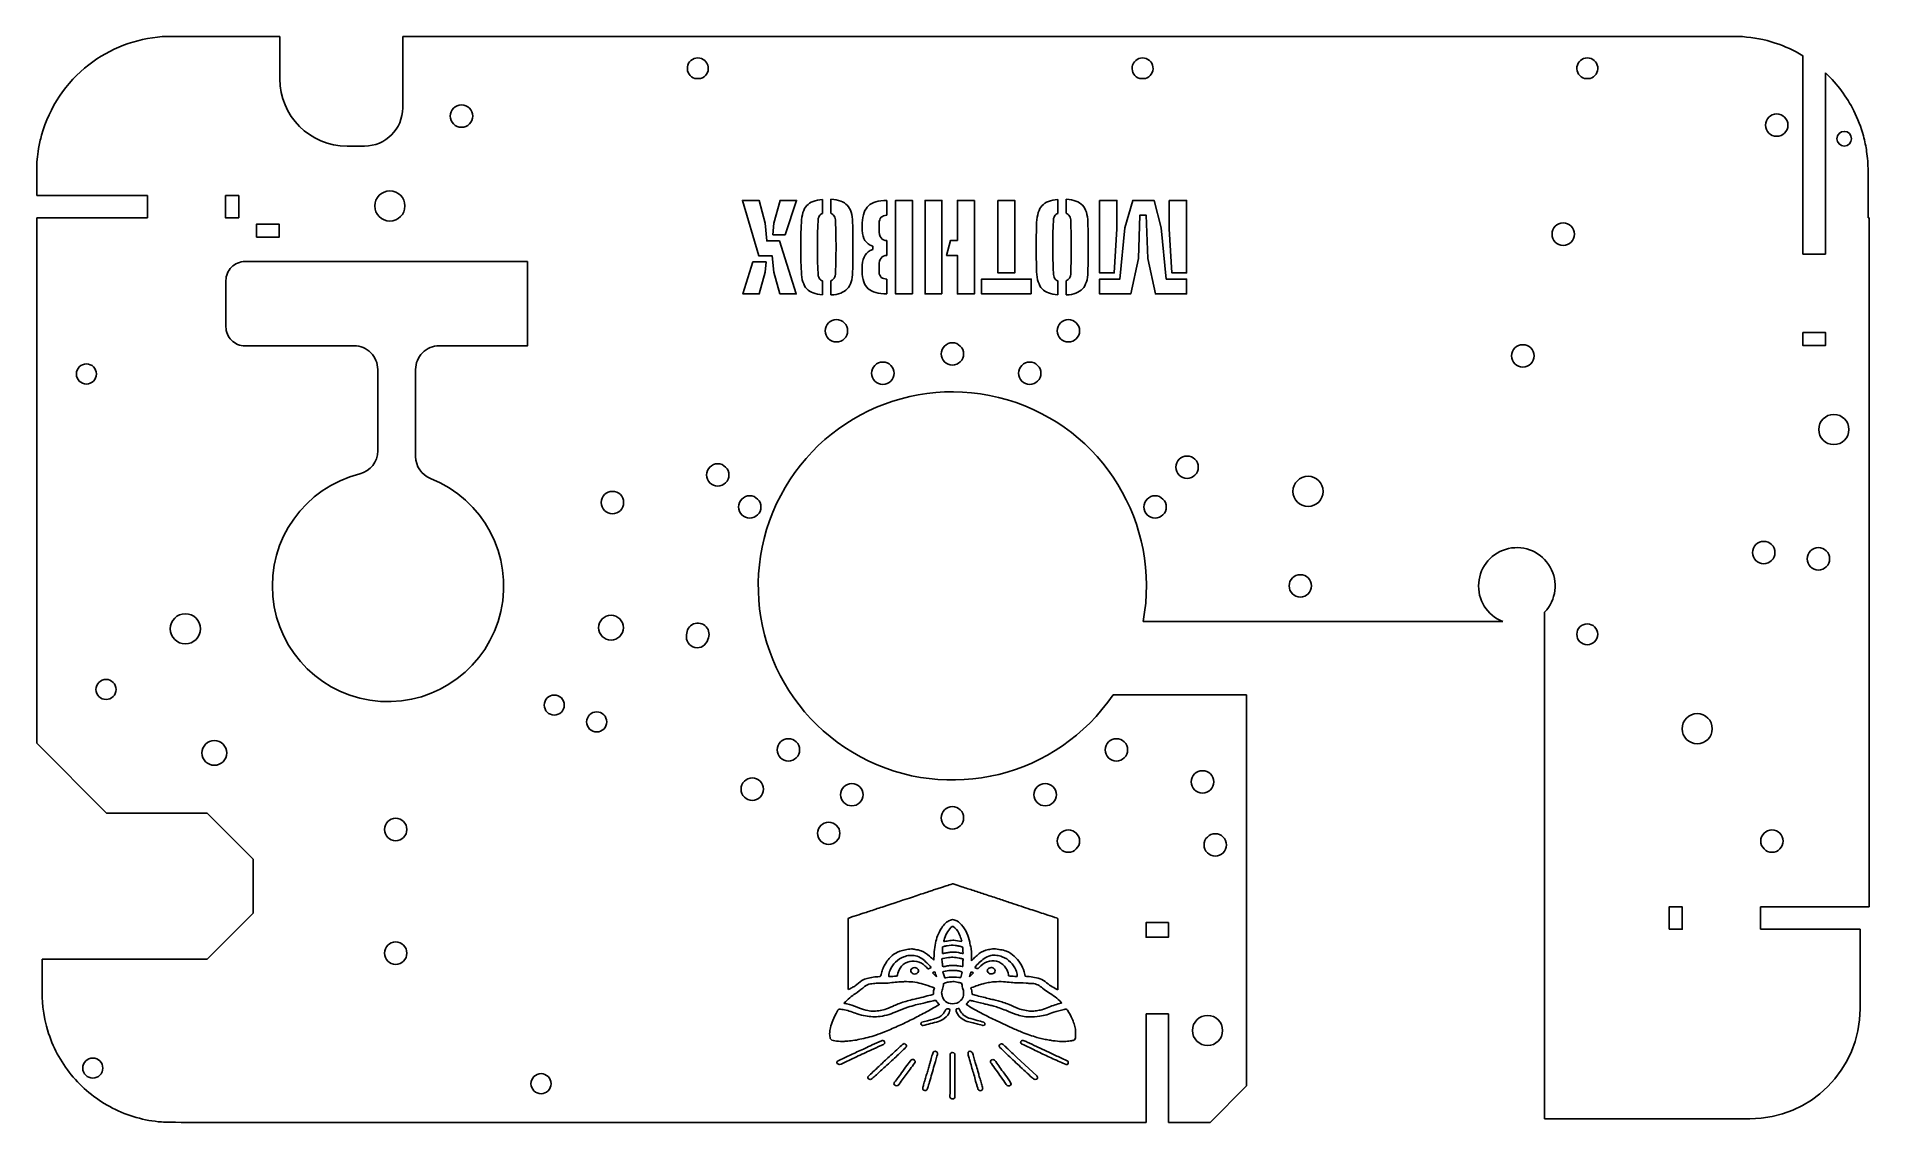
# Model space of a CAD drawing. Header units: millimetres. Extents: x -118 to 119, y -70 to 71.
import ezdxf

# ---------------------------------------------------------------- set-up
doc = ezdxf.new("R2010")
doc.units = ezdxf.units.MM
doc.layers.add('CUTOUTS', color=1, linetype='CONTINUOUS')
doc.layers.add('PERIMETER', color=5, linetype='CONTINUOUS')

msp = doc.modelspace()

# ---------------------------------------------------------------- linework, layer by layer
at = {"layer": 'CUTOUTS'}
for p, q in [((-16.8, 49.48), (-16.8, 47.67)), ((-15.7, 47.69), (-15.7, 49.52)), ((-8.47, 49.36), (-8.47, 47.45)), ((13.64, 49.48), (13.64, 47.67)), ((14.73, 47.69), (14.73, 49.52)), ((-9.47, 46.41), (-9.47, 45.6)), ((-10.27, 43), (-10.27, 43.45)), ((-8.47, 44.16), (-8.47, 42.25)), ((-11.66, 40.19), (-11.66, 40.61)), ((-9.47, 40.94), (-9.47, 40.08)), ((-16.8, 38.95), (-16.8, 37.14)), ((-15.7, 37.13), (-15.7, 38.98)), ((-8.47, 39.18), (-8.47, 37.27)), ((13.64, 38.95), (13.64, 37.14)), ((14.73, 37.13), (14.73, 38.98)), ((-2.26, -39.78), (-1.41, -39.49)), ((-1.41, -39.49), (-0.81, -39.3)), ((-9.1, -42.04), (-8.24, -41.76)), ((-8.24, -41.76), (-7.29, -41.45)), ((-13.47, -52.72), (-13.47, -43.61)), ((0.08, -44.54), (0.08, -44.54)), ((13.63, -43.92), (13.63, -52.75)), ((0.07, -48.52), (0.07, -48.51)), ((3.85, -57.32), (3.3, -57.18)), ((15.93, -58.35), (15.93, -58.35)), ((-14.79, -61.92), (-12.96, -61.06)), ((-12.42, -61.41), (-13.87, -62.1)), ((0.32, -61.23), (0.32, -66.64)), ((8.35, -61.5), (9.88, -62.91)), ((10.89, -60.07), (12.65, -60.91)), ((-2.19, -62), (-2.26, -62.26)), ((9.88, -62.91), (10.93, -63.88)), ((7.39, -64.49), (7.57, -64.8))]:
    msp.add_line(p, q, dxfattribs=at)
for points in [[(-32.56, 65.14), (-33.29, 65.14, -7.28011)], [(24.96, 65.14), (24.23, 65.14, -7.28011)], [(82.48, 65.14, 7.28011), (81.75, 65.14)], [(-69.42, 27.5), (-69.42, 16.23, 0.3075), (-67.49, 13.4, -6.374203), (-76.63, 14, 0.344158), (-74.32, 16.96), (-74.32, 27.5, 0.414214), (-77.37, 30.55), (-91.5, 30.55, -0.414214), (-93.95, 33), (-93.95, 39, -0.414214), (-91.5, 41.45), (-54.97, 41.45), (-54.97, 30.55), (-66.37, 30.55, 0.414214)], [(-31.64, -7.43, 1.306643), (-34.37, -6.82, 0.977542)]]:
    msp.add_lwpolyline(points, format="xyb", close=True, dxfattribs=at)
for points in [[(-92.29, 47.09), (-93.99, 47.09), (-93.99, 49.99), (-92.29, 49.99)], [(-22.33, 37.27), (-23.1, 40.09), (-23.31, 42.21), (-25.05, 42.21), (-27.15, 49.37), (-25.01, 49.37), (-24.22, 46.41), (-24.01, 44.12), (-22.38, 44.12), (-20.19, 37.27)], [(-21.62, 44.93), (-23.21, 44.93), (-23.1, 46.41), (-22.28, 49.37), (-20.14, 49.37)], [(-5.17, 37.27), (-7.35, 37.27), (-7.35, 49.37), (-5.17, 49.37)], [(-1.36, 37.27), (-3.54, 37.27), (-3.54, 49.37), (-1.36, 49.37)], [(2.84, 49.37), (2.84, 37.27), (0.65, 37.27), (0.65, 42.25), (-0.75, 42.25), (-0.24, 44.18), (0.65, 44.18), (0.65, 49.37)], [(5.88, 49.37), (8.06, 49.37), (8.06, 39.99), (5.88, 39.99)], [(19.03, 49.37), (21.29, 49.37), (21.29, 45.67), (20.94, 39.99), (19.03, 39.99)], [(27, 45.81), (27.66, 39.19), (30.29, 39.19), (30.29, 37.27), (26.25, 37.27), (25.26, 41.85), (25.05, 47.46), (24.26, 47.46), (24.07, 41.85), (23.06, 37.27), (19.03, 37.27), (19.03, 39.19), (21.66, 39.19), (22.31, 45.81), (23.32, 49.37), (26.08, 49.37)], [(28.03, 49.37), (30.29, 49.37), (30.29, 39.99), (28.39, 39.99), (28.03, 45.67)], [(-89.99, 44.59), (-89.99, 46.29), (-87.09, 46.29), (-87.09, 44.59)], [(-24.1, 41.41), (-24.22, 40.09), (-24.97, 37.27), (-27.09, 37.27), (-25.79, 41.41)], [(10.19, 37.27), (3.78, 37.27), (3.78, 39.18), (10.19, 39.18)], [(110.01, 32.29), (112.91, 32.29), (112.91, 30.59), (110.01, 30.59)], [(92.7, -44.91), (92.7, -42.01), (94.4, -42.01), (94.4, -44.91)], [(27.95, -44.05), (27.95, -45.95), (25.05, -45.95), (25.05, -44.05)]]:
    msp.add_lwpolyline(points, close=True, dxfattribs=at)
for centre, radius in [((-63.49, 60.27), 1.45), ((106.61, 59.1), 1.45), ((115.34, 57.34), 0.95), ((-72.75, 48.64), 1.95), ((79, 45), 1.45), ((-15, 32.5), 1.45), ((15, 32.5), 1.45), ((0, 29.5), 1.45), ((-9, 27), 1.45), ((10, 27), 1.45), ((73.78, 29.25), 1.45), ((-112, 26.91), 1.3), ((114, 19.73), 1.95), ((-30.35, 13.85), 1.45), ((30.35, 14.85), 1.45), ((46, 11.73), 1.95), ((-43.97, 10.28), 1.45), ((-26.21, 9.71), 1.45), ((26.21, 9.71), 1.45), ((104.93, 3.81), 1.45), ((112, 3), 1.45), ((45, -0.5), 1.45), ((-99.2, -6.05), 1.95), ((-44.15, -5.9), 1.6), ((82.11, -6.76), 1.35), ((-109.46, -13.89), 1.3), ((-51.49, -15.91), 1.3), ((-46, -18.09), 1.3), ((96.33, -18.97), 1.95), ((-95.45, -22.1), 1.6), ((-21.21, -21.71), 1.45), ((21.21, -21.71), 1.45), ((-25.88, -26.79), 1.45), ((-13, -27.5), 1.45), ((12, -27.5), 1.45), ((32.35, -25.85), 1.45), ((-72, -32), 1.45), ((0, -30.5), 1.45), ((-16, -32.5), 1.45), ((15, -33.5), 1.45), ((34, -34), 1.45), ((106, -33.5), 1.45), ((-72, -48), 1.45), ((33, -58), 1.95), ((-111.17, -62.86), 1.3), ((-53.2, -64.88), 1.3)]:
    msp.add_circle(centre, radius, dxfattribs=at)
for centre, start, end in [((0.11, -44.5), 233.1679, 236.9295), ((13.62, -43.44), 246.8012, 252.8311), ((3.23, -50.05), 63.6864, 67.6199)]:
    msp.add_arc(centre, 0.05, start, end, dxfattribs=at)
for points in [[(-19.53, 46.49), (-19.49, 47.5), (-19.26, 48.23), (-18.83, 48.69)], [(-18.83, 48.69), (-18.4, 49.14), (-17.73, 49.41), (-16.8, 49.48)], [(-16.8, 47.67), (-16.99, 47.6), (-17.13, 47.49), (-17.22, 47.32)], [(-15.7, 49.52), (-14.72, 49.45), (-14.02, 49.19), (-13.6, 48.73)], [(-15.27, 47.34), (-15.37, 47.51), (-15.52, 47.62), (-15.7, 47.69)], [(-13.6, 48.73), (-13.16, 48.26), (-12.92, 47.53), (-12.9, 46.51)], [(-10.85, 48.68), (-10.37, 49.12), (-9.58, 49.36), (-8.47, 49.36)], [(10.9, 46.49), (10.95, 47.5), (11.18, 48.23), (11.61, 48.69)], [(11.61, 48.69), (12.04, 49.14), (12.7, 49.41), (13.64, 49.48)], [(13.64, 47.67), (13.45, 47.6), (13.31, 47.49), (13.21, 47.32)], [(14.73, 49.52), (15.71, 49.45), (16.4, 49.19), (16.83, 48.73)], [(15.15, 47.34), (15.06, 47.51), (14.91, 47.62), (14.73, 47.69)], [(16.83, 48.73), (17.26, 48.26), (17.5, 47.53), (17.53, 46.51)], [(-17.38, 46.62), (-17.41, 46.07), (-17.43, 45.51), (-17.44, 44.96)], [(-17.22, 47.32), (-17.33, 47.15), (-17.38, 46.91), (-17.38, 46.62)], [(-15.12, 46.64), (-15.12, 46.93), (-15.17, 47.16), (-15.27, 47.34)], [(-15.07, 44.98), (-15.08, 45.53), (-15.1, 46.08), (-15.12, 46.64)], [(-9.47, 45.6), (-9.47, 45.1), (-9.4, 44.73), (-9.23, 44.5)], [(13.06, 46.62), (13.03, 46.07), (13.01, 45.51), (13, 44.96)], [(13.21, 47.32), (13.11, 47.15), (13.06, 46.91), (13.06, 46.62)], [(15.31, 46.64), (15.31, 46.93), (15.25, 47.16), (15.15, 47.34)], [(15.36, 44.98), (15.35, 45.53), (15.33, 46.08), (15.31, 46.64)], [(-19.59, 41.75), (-19.6, 42.28), (-19.6, 42.8), (-19.6, 43.3)], [(-17.44, 44.96), (-17.45, 44.41), (-17.46, 43.86), (-17.46, 43.3)], [(-15.05, 43.33), (-15.05, 43.88), (-15.06, 44.43), (-15.07, 44.98)], [(-15.07, 41.67), (-15.06, 42.22), (-15.05, 42.77), (-15.05, 43.33)], [(-12.87, 43.31), (-12.87, 42.81), (-12.88, 42.29), (-12.88, 41.76)], [(-9.23, 44.5), (-9.07, 44.28), (-8.81, 44.17), (-8.47, 44.16)], [(10.85, 41.75), (10.84, 42.28), (10.84, 42.8), (10.84, 43.3)], [(13, 44.96), (12.98, 44.41), (12.97, 43.86), (12.97, 43.3)], [(15.38, 43.33), (15.38, 43.88), (15.37, 44.43), (15.36, 44.98)], [(15.36, 41.67), (15.37, 42.22), (15.38, 42.77), (15.38, 43.33)], [(17.56, 43.31), (17.56, 42.81), (17.55, 42.29), (17.55, 41.76)], [(-15.12, 40.01), (-15.1, 40.56), (-15.08, 41.12), (-15.07, 41.67)], [(-12.88, 41.76), (-12.88, 41.24), (-12.89, 40.69), (-12.9, 40.12)], [(-9.21, 41.91), (-9.39, 41.67), (-9.47, 41.35), (-9.47, 40.94)], [(-8.47, 42.25), (-8.79, 42.24), (-9.04, 42.13), (-9.21, 41.91)], [(15.31, 40.01), (15.33, 40.56), (15.35, 41.12), (15.36, 41.67)], [(17.55, 41.76), (17.55, 41.24), (17.54, 40.69), (17.53, 40.12)], [(-16.8, 37.14), (-17.72, 37.21), (-18.4, 37.48), (-18.83, 37.93)], [(-17.38, 39.99), (-17.37, 39.71), (-17.33, 39.47), (-17.22, 39.3)], [(-17.22, 39.3), (-17.13, 39.13), (-16.99, 39.02), (-16.8, 38.95)], [(-15.7, 38.98), (-15.51, 39.04), (-15.37, 39.16), (-15.28, 39.32)], [(-15.28, 39.32), (-15.17, 39.49), (-15.12, 39.72), (-15.12, 40.01)], [(-12.9, 40.12), (-12.93, 39.11), (-13.16, 38.38), (-13.6, 37.91)], [(-10.89, 37.94), (-11.4, 38.4), (-11.66, 39.14), (-11.66, 40.19)], [(-8.47, 37.27), (-9.58, 37.27), (-10.39, 37.51), (-10.89, 37.94)], [(13.64, 37.14), (12.71, 37.21), (12.04, 37.48), (11.61, 37.93)], [(13.06, 39.99), (13.07, 39.71), (13.11, 39.47), (13.21, 39.3)], [(13.21, 39.3), (13.31, 39.13), (13.45, 39.02), (13.64, 38.95)], [(14.73, 38.98), (14.92, 39.04), (15.06, 39.16), (15.15, 39.32)], [(15.15, 39.32), (15.25, 39.49), (15.31, 39.72), (15.31, 40.01)], [(17.53, 40.12), (17.5, 39.11), (17.27, 38.38), (16.83, 37.91)], [(-13.6, 37.91), (-14.03, 37.45), (-14.72, 37.19), (-15.7, 37.13)], [(16.83, 37.91), (16.39, 37.45), (15.71, 37.19), (14.73, 37.13)], [(-4.34, -40.45), (-4.08, -40.37), (-3.81, -40.29), (-3.54, -40.2)], [(0.01, -39.05), (0.07, -39.04), (0.17, -39.05), (0.25, -39.07)], [(0.25, -39.07), (0.58, -39.18), (0.89, -39.3), (1.22, -39.41)], [(1.22, -39.41), (1.74, -39.58), (2.25, -39.74), (2.77, -39.91)], [(2.77, -39.91), (3.28, -40.07), (3.81, -40.26), (4.32, -40.42)], [(-10.81, -42.61), (-10.5, -42.51), (-10.21, -42.41), (-9.92, -42.31)], [(4.32, -40.42), (4.9, -40.61), (5.48, -40.8), (6.05, -40.99)], [(10.07, -42.33), (10.41, -42.44), (10.75, -42.53), (11.08, -42.65)], [(11.08, -42.65), (11.39, -42.75), (11.7, -42.86), (12.01, -42.96)], [(-13.47, -43.61), (-13.47, -43.48), (-13.42, -43.45), (-13.32, -43.42)], [(-0.01, -44.55), (0.01, -44.54), (0.08, -44.54), (0.08, -44.54)], [(0.08, -44.54), (0.41, -44.76), (0.65, -45.07), (0.83, -45.43)], [(-1.09, -46.5), (-1.09, -46.49), (-1.1, -46.47), (-1.1, -46.4)], [(-1.01, -46.49), (-1.06, -46.5), (-1.09, -46.5), (-1.09, -46.5)], [(0.17, -46.33), (0.13, -46.33), (0.08, -46.33), (0.04, -46.33)], [(1.17, -46.48), (0.84, -46.44), (0.51, -46.38), (0.17, -46.33)], [(0.36, -46.99), (0.52, -47.04), (0.69, -47.05), (0.85, -47.08)], [(0.85, -47.08), (1.01, -47.11), (1.16, -47.15), (1.31, -47.2)], [(1.22, -46.46), (1.2, -46.47), (1.18, -46.48), (1.17, -46.48)], [(2.24, -46.58), (2.19, -46.17), (2.04, -45.79), (1.88, -45.43)], [(2.31, -46.93), (2.28, -46.82), (2.25, -46.7), (2.24, -46.58)], [(-8.05, -50.18), (-7.9, -49.79), (-7.63, -49.47), (-7.35, -49.16)], [(-7.35, -49.16), (-7.05, -48.84), (-6.69, -48.61), (-6.29, -48.47)], [(-6.29, -48.47), (-6.05, -48.39), (-5.81, -48.31), (-5.57, -48.29)], [(-4.61, -49.07), (-5.03, -48.97), (-5.43, -49.03), (-5.81, -49.16)], [(-5.57, -48.29), (-5.31, -48.28), (-5.05, -48.26), (-4.79, -48.33)], [(-4.02, -47.71), (-4.28, -47.6), (-4.56, -47.56), (-4.83, -47.51)], [(-4.79, -48.33), (-4.49, -48.42), (-4.2, -48.53), (-3.95, -48.71)], [(-3.51, -49.66), (-3.82, -49.37), (-4.17, -49.16), (-4.61, -49.07)], [(-2.97, -48.38), (-3.28, -48.1), (-3.64, -47.86), (-4.02, -47.71)], [(-3.95, -48.71), (-3.51, -49.04), (-3.11, -49.42), (-2.73, -49.86)], [(-3.16, -50.01), (-3.28, -49.89), (-3.39, -49.76), (-3.51, -49.66)], [(-2.38, -48.91), (-2.58, -48.73), (-2.78, -48.55), (-2.97, -48.38)], [(-1.31, -49.23), (-1.33, -49.11), (-1.35, -49), (-1.37, -48.88)], [(-1.25, -49.71), (-1.28, -49.55), (-1.29, -49.39), (-1.31, -49.23)], [(-0.8, -47.97), (-0.96, -47.99), (-1.12, -48.03), (-1.29, -48.06)], [(-1.23, -49.75), (-1.23, -49.74), (-1.25, -49.71), (-1.25, -49.71)], [(0.47, -49.61), (0.2, -49.6), (-0.08, -49.6), (-0.36, -49.61)], [(0.07, -48.51), (0.34, -48.55), (0.6, -48.6), (0.87, -48.64)], [(0.63, -49.62), (0.58, -49.61), (0.52, -49.61), (0.47, -49.61)], [(1.26, -49.73), (1.05, -49.68), (0.84, -49.65), (0.63, -49.62)], [(2.55, -48.91), (2.53, -48.94), (2.5, -48.96), (2.47, -48.98)], [(2.93, -48.52), (2.79, -48.65), (2.68, -48.79), (2.55, -48.91)], [(2.89, -49.84), (3.27, -49.4), (3.67, -49.03), (4.12, -48.69)], [(4.12, -48.69), (4.36, -48.51), (4.65, -48.4), (4.96, -48.31)], [(5.38, -47.44), (5.13, -47.44), (4.88, -47.51), (4.65, -47.54)], [(4.96, -48.31), (5.22, -48.24), (5.47, -48.26), (5.73, -48.28)], [(5.73, -48.28), (5.97, -48.29), (6.21, -48.38), (6.45, -48.46)], [(8.78, -49.28), (8.34, -48.6), (7.76, -48.07), (7.01, -47.76)], [(9.29, -50.42), (9.16, -50.03), (9.01, -49.63), (8.78, -49.28)], [(-11.35, -52.32), (-11.11, -52.15), (-10.86, -52.02), (-10.58, -51.97)], [(-9.08, -50.27), (-9.16, -50.48), (-9.19, -50.69), (-9.25, -50.89)], [(-8.22, -50.94), (-8.24, -50.67), (-8.14, -50.43), (-8.05, -50.18)], [(-6.46, -51.7), (-6.28, -51.69), (-6.1, -51.67), (-5.92, -51.68)], [(-5.92, -51.68), (-5.55, -51.7), (-5.19, -51.7), (-4.84, -51.76)], [(-5.38, -50.37), (-5.42, -50.26), (-5.4, -50.15), (-5.31, -50.05)], [(-4.89, -50.7), (-5.13, -50.68), (-5.29, -50.57), (-5.38, -50.37)], [(-3.08, -50.02), (-3.1, -50.03), (-3.16, -50.01), (-3.16, -50.01)], [(-2.73, -49.86), (-2.86, -49.91), (-2.97, -49.97), (-3.08, -50.02)], [(-2.59, -50.54), (-2.48, -50.49), (-2.38, -50.44), (-2.28, -50.4)], [(-2.06, -51.04), (-2.23, -50.88), (-2.41, -50.72), (-2.59, -50.54)], [(-2.28, -50.4), (-2.21, -50.61), (-2.13, -50.83), (-2.06, -51.04)], [(-1.17, -52.1), (-1.17, -51.98), (-1.16, -51.91), (-1.04, -51.88)], [(-1.14, -50.39), (-0.83, -50.34), (-0.55, -50.23), (-0.24, -50.24)], [(0.01, -51.09), (-0.28, -51.09), (-0.57, -51.14), (-0.84, -51.18)], [(-0.24, -50.24), (0.04, -50.26), (0.32, -50.23), (0.59, -50.25)], [(1.09, -51.16), (0.72, -51.13), (0.37, -51.09), (0.01, -51.09)], [(0.22, -51.68), (0.46, -51.7), (0.7, -51.77), (0.94, -51.81)], [(0.59, -50.25), (0.75, -50.27), (0.91, -50.33), (1.09, -50.38)], [(1.09, -50.38), (1.14, -50.4), (1.2, -50.42), (1.26, -50.44)], [(1.26, -50.44), (1.2, -50.69), (1.14, -50.93), (1.09, -51.16)], [(2.2, -51.04), (2.27, -50.82), (2.35, -50.61), (2.42, -50.4)], [(2.73, -50.54), (2.54, -50.71), (2.37, -50.88), (2.2, -51.04)], [(2.42, -50.4), (2.52, -50.44), (2.62, -50.49), (2.73, -50.54)], [(3.25, -50), (3.13, -49.96), (3.02, -49.9), (2.89, -49.84)], [(3.32, -49.99), (3.31, -50), (3.25, -50.01), (3.25, -50.01)], [(4.63, -51.81), (4.88, -51.77), (5.13, -51.73), (5.38, -51.71)], [(5.28, -50.63), (5.21, -50.67), (5.09, -50.67), (4.98, -50.68)], [(5.46, -50.07), (5.58, -50.32), (5.52, -50.5), (5.28, -50.63)], [(7.61, -51.79), (7.75, -51.81), (7.9, -51.82), (8.05, -51.82)], [(8.05, -51.82), (8.54, -51.83), (9.04, -51.84), (9.54, -51.86)], [(9.37, -50.78), (9.37, -50.65), (9.33, -50.53), (9.29, -50.42)], [(9.9, -51.91), (10.05, -51.91), (10.19, -51.91), (10.34, -51.92)], [(10.86, -51.18), (10.56, -51.14), (10.26, -51.07), (9.95, -51.03)], [(10.34, -51.92), (10.86, -51.96), (11.28, -52.19), (11.67, -52.53)], [(13.29, -52.56), (13.05, -52.42), (12.79, -52.29), (12.57, -52.13)], [(-14.02, -54.47), (-14.02, -54.47), (-14.01, -54.45), (-14, -54.43)], [(-14, -54.43), (-13.9, -54.32), (-13.78, -54.22), (-13.67, -54.13)], [(-13.67, -54.13), (-13.41, -53.91), (-13.15, -53.67), (-12.87, -53.46)], [(-6.02, -54.23), (-6.29, -54.31), (-6.56, -54.39), (-6.83, -54.49)], [(-3.89, -54.51), (-3.68, -54.46), (-3.48, -54.39), (-3.28, -54.34)], [(-3.28, -54.34), (-3.12, -54.3), (-2.97, -54.26), (-2.81, -54.23)], [(-2.81, -54.23), (-2.6, -54.19), (-2.4, -54.15), (-2.19, -54.1)], [(-1.31, -53.54), (-1.33, -53.41), (-1.37, -53.28), (-1.4, -53.12)], [(1.42, -53.46), (1.39, -53.72), (1.27, -53.95), (1.07, -54.14)], [(1.84, -54.58), (1.96, -54.44), (2.05, -54.3), (2.16, -54.16)], [(2.38, -52.5), (2.38, -52.49), (2.43, -52.47), (2.47, -52.46)], [(2.47, -52.46), (2.75, -52.35), (3.02, -52.26), (3.31, -52.16)], [(2.73, -54.2), (2.95, -54.24), (3.18, -54.31), (3.41, -54.36)], [(5.26, -54.01), (5.05, -53.96), (4.84, -53.9), (4.63, -53.85)], [(11.67, -52.53), (11.91, -52.73), (12.17, -52.93), (12.44, -53.08)], [(13.63, -52.75), (13.51, -52.68), (13.4, -52.62), (13.29, -52.56)], [(-14.69, -55.23), (-14.68, -55.23), (-14.65, -55.23), (-14.63, -55.23)], [(-10.12, -55.51), (-10.42, -55.49), (-10.69, -55.49), (-10.95, -55.43)], [(-3.56, -55.7), (-4.12, -56), (-4.68, -56.29), (-5.26, -56.58)], [(-1.75, -54.7), (-2.35, -55.03), (-2.96, -55.37), (-3.56, -55.7)], [(-1.06, -56.46), (-1.27, -56.62), (-1.53, -56.74), (-1.78, -56.82)], [(-0.35, -55.38), (-0.41, -55.86), (-0.7, -56.19), (-1.06, -56.46)], [(-0.45, -55.2), (-0.34, -55.23), (-0.35, -55.24), (-0.35, -55.38)], [(0.96, -55.37), (1.22, -55.86), (1.61, -56.22), (2.14, -56.39)], [(1.81, -54.61), (1.81, -54.61), (1.82, -54.6), (1.84, -54.58)], [(2.14, -56.39), (2.49, -56.5), (2.85, -56.59), (3.2, -56.69)], [(6.05, -55.07), (6.35, -55.17), (6.63, -55.28), (6.92, -55.39)], [(9.37, -55.39), (9.07, -55.33), (8.79, -55.26), (8.52, -55.16)], [(12.2, -55.96), (12.51, -55.87), (12.8, -55.73), (13.1, -55.64)], [(14.7, -55.23), (14.77, -55.25), (14.86, -55.33), (14.9, -55.39)], [(14.9, -55.39), (15.11, -55.76), (15.32, -56.13), (15.51, -56.51)], [(-15.8, -59.05), (-15.84, -58.84), (-15.87, -58.64), (-15.88, -58.43)], [(4.21, -57.22), (4.2, -57.26), (4.09, -57.34), (3.98, -57.36)], [(15.79, -59.19), (15.68, -59.26), (15.54, -59.3), (15.4, -59.32)], [(-13.72, -59.38), (-13.82, -59.38), (-13.91, -59.41), (-14, -59.41)], [(-12.96, -61.06), (-12.41, -60.81), (-11.86, -60.57), (-11.31, -60.31)], [(-11.31, -60.31), (-10.99, -60.17), (-10.67, -60.01), (-10.36, -59.86)], [(-10.36, -59.86), (-9.97, -59.68), (-9.58, -59.5), (-9.18, -59.32)], [(-9.18, -59.32), (-9.13, -59.3), (-9.06, -59.3), (-8.99, -59.29)], [(-6.23, -59.7), (-6.12, -59.73), (-5.98, -59.84), (-5.94, -59.94)], [(-2.69, -61.44), (-2.66, -61.33), (-2.62, -61.21), (-2.58, -61.1)], [(-2.58, -61.1), (-2.55, -61.01), (-2.53, -60.93), (-2.49, -60.85)], [(-2.49, -60.85), (-2.42, -60.72), (-2.36, -60.69), (-2.22, -60.69)], [(-0.29, -65.18), (-0.29, -63.99), (-0.29, -62.81), (-0.29, -61.62)], [(2.12, -61.45), (2.08, -61.28), (2.03, -61.1), (2.02, -60.93)], [(7.01, -61.03), (6.72, -60.75), (6.43, -60.46), (6.14, -60.18)], [(8.62, -62.54), (8.08, -62.04), (7.54, -61.54), (7.01, -61.03)], [(13.89, -62.06), (13.3, -61.79), (12.7, -61.52), (12.11, -61.25)], [(15.4, -59.32), (15.17, -59.36), (14.93, -59.39), (14.69, -59.42)], [(-13.87, -62.1), (-14.11, -62.21), (-14.34, -62.31), (-14.58, -62.41)], [(-5.46, -63), (-5.81, -63.47), (-6.15, -63.94), (-6.5, -64.4)], [(-3.33, -63.68), (-3.26, -63.47), (-3.19, -63.26), (-3.14, -63.05)], [(-2.58, -63.34), (-2.69, -63.69), (-2.77, -64.05), (-2.88, -64.4)], [(-2.26, -62.26), (-2.37, -62.62), (-2.48, -62.97), (-2.58, -63.34)], [(3.44, -63.8), (3.47, -63.89), (3.49, -63.99), (3.52, -64.08)], [(5.66, -63.12), (5.46, -62.83), (5.24, -62.55), (5.04, -62.27)], [(6.96, -64.98), (6.52, -64.36), (6.1, -63.74), (5.66, -63.12)], [(6.69, -63.53), (6.92, -63.86), (7.16, -64.17), (7.39, -64.49)], [(14.71, -62.41), (14.44, -62.29), (14.16, -62.18), (13.89, -62.06)], [(14.91, -62.34), (14.85, -62.41), (14.81, -62.45), (14.71, -62.41)], [(14.99, -62.15), (14.99, -62.2), (14.96, -62.28), (14.91, -62.34)], [(-7.49, -65.05), (-7.59, -64.95), (-7.59, -64.81), (-7.49, -64.69)], [(-7.49, -64.69), (-7.32, -64.49), (-7.16, -64.29), (-7.01, -64.08)], [(-3.72, -65.03), (-3.66, -64.8), (-3.6, -64.55), (-3.53, -64.31)], [(-3.14, -65.27), (-3.18, -65.43), (-3.21, -65.57), (-3.31, -65.68)], [(-2.88, -64.4), (-2.96, -64.7), (-3.07, -64.97), (-3.14, -65.27)], [(3.09, -64.81), (3.06, -64.72), (3.03, -64.63), (3.01, -64.54)], [(3.2, -65.23), (3.16, -65.09), (3.13, -64.95), (3.09, -64.81)], [(3.35, -65.65), (3.29, -65.52), (3.25, -65.37), (3.2, -65.23)], [(3.73, -65.78), (3.6, -65.81), (3.4, -65.75), (3.35, -65.65)], [(3.94, -65.52), (3.92, -65.64), (3.81, -65.77), (3.73, -65.78)], [(3.79, -65.03), (3.82, -65.13), (3.86, -65.23), (3.89, -65.34)], [(3.89, -65.34), (3.9, -65.4), (3.92, -65.46), (3.94, -65.52)], [(7.53, -65.06), (7.32, -65.28), (7.08, -65.15), (6.96, -64.98)], [(7.57, -64.8), (7.63, -64.9), (7.62, -64.97), (7.53, -65.06)]]:
    msp.add_open_spline(points, degree=3, dxfattribs=at)
for points, knots in [([(-11.65, 46.43), (-11.65, 46.43), (-11.65, 46.43), (-11.65, 46.44), (-11.61, 47.49), (-11.33, 48.22), (-10.85, 48.68)], [-1.000148, -1.000148, -1.000148, -1.000148, -1, -1, -1, 0, 0, 0, 0]), ([(-8.47, 47.45), (-8.79, 47.44), (-9.03, 47.35), (-9.2, 47.18), (-9.2, 47.18), (-9.2, 47.18), (-9.2, 47.18)], [-0.9606039, -0.9606039, -0.9606039, -0.9606039, 0, 0, 0, 0.0010537, 0.0010537, 0.0010537, 0.0010537]), ([(-19.59, 44.85), (-19.59, 44.85), (-19.59, 44.85), (-19.59, 44.85), (-19.58, 45.38), (-19.55, 45.92), (-19.53, 46.49)], [-1.000006, -1.000006, -1.000006, -1.000006, -1, -1, -1, 0, 0, 0, 0]), ([(-12.9, 46.51), (-12.89, 45.93), (-12.88, 45.38), (-12.88, 44.86), (-12.88, 44.86), (-12.88, 44.86), (-12.88, 44.86)], [-1, -1, -1, -1, 0, 0, 0, 0.000328, 0.000328, 0.000328, 0.000328]), ([(-11.66, 45.96), (-11.66, 46.1), (-11.66, 46.26), (-11.65, 46.43), (-11.65, 46.43), (-11.65, 46.43), (-11.65, 46.43)], [-1, -1, -1, -1, 0, 0, 0, 0.000867, 0.000867, 0.000867, 0.000867]), ([(-11.65, 45.5), (-11.65, 45.5), (-11.65, 45.5), (-11.65, 45.5), (-11.66, 45.67), (-11.66, 45.82), (-11.66, 45.96)], [-1.002156, -1.002156, -1.002156, -1.002156, -1, -1, -1, 0, 0, 0, 0]), ([(-11.31, 44.17), (-11.51, 44.5), (-11.64, 44.93), (-11.65, 45.5), (-11.65, 45.5), (-11.65, 45.5), (-11.65, 45.5)], [-0.9992102, -0.9992102, -0.9992102, -0.9992102, 0, 0, 0, 0.00064, 0.00064, 0.00064, 0.00064]), ([(-9.2, 47.18), (-9.21, 47.18), (-9.21, 47.18), (-9.21, 47.18), (-9.38, 46.99), (-9.47, 46.73), (-9.47, 46.41)], [-1.001021, -1.001021, -1.001021, -1.001021, -1, -1, -1, 0, 0, 0, 0]), ([(10.85, 44.85), (10.85, 44.85), (10.85, 44.85), (10.85, 44.85), (10.86, 45.38), (10.88, 45.92), (10.9, 46.49)], [-1.000006, -1.000006, -1.000006, -1.000006, -1, -1, -1, 0, 0, 0, 0]), ([(17.53, 46.51), (17.54, 45.93), (17.55, 45.38), (17.55, 44.86), (17.55, 44.86), (17.55, 44.86), (17.55, 44.86)], [-1, -1, -1, -1, 0, 0, 0, 0.000328, 0.000328, 0.000328, 0.000328]), ([(-19.6, 43.3), (-19.6, 43.81), (-19.6, 44.33), (-19.59, 44.85), (-19.59, 44.85), (-19.59, 44.85), (-19.59, 44.85)], [-1, -1, -1, -1, 0, 0, 0, 0.000007, 0.000007, 0.000007, 0.000007]), ([(-17.46, 43.3), (-17.46, 42.75), (-17.45, 42.2), (-17.44, 41.65), (-17.44, 41.65), (-17.44, 41.65), (-17.44, 41.65)], [-1, -1, -1, -1, 0, 0, 0, 0.000291, 0.000291, 0.000291, 0.000291]), ([(-12.88, 44.86), (-12.88, 44.86), (-12.88, 44.86), (-12.88, 44.86), (-12.87, 44.34), (-12.87, 43.82), (-12.87, 43.31)], [-1.000328, -1.000328, -1.000328, -1.000328, -1, -1, -1, 0, 0, 0, 0]), ([(-10.27, 43.45), (-10.28, 43.45), (-10.3, 43.45), (-10.31, 43.46), (-10.76, 43.61), (-11.09, 43.85), (-11.31, 44.17)], [-1.024242, -1.024242, -1.024242, -1.024242, -1, -1, -1, -0.000798, -0.000798, -0.000798, -0.000798]), ([(-11.29, 42.29), (-11.07, 42.61), (-10.75, 42.85), (-10.31, 42.99), (-10.3, 43), (-10.28, 43), (-10.27, 43)], [-0.999514, -0.999514, -0.999514, -0.999514, 0, 0, 0, 0.025285, 0.025285, 0.025285, 0.025285]), ([(10.84, 43.3), (10.84, 43.81), (10.84, 44.33), (10.85, 44.85), (10.85, 44.85), (10.85, 44.85), (10.85, 44.85)], [-1, -1, -1, -1, 0, 0, 0, 0.000007, 0.000007, 0.000007, 0.000007]), ([(12.97, 43.3), (12.97, 42.75), (12.98, 42.2), (13, 41.65), (13, 41.65), (13, 41.65), (13, 41.65)], [-1, -1, -1, -1, 0, 0, 0, 0.000291, 0.000291, 0.000291, 0.000291]), ([(17.55, 44.86), (17.55, 44.86), (17.55, 44.86), (17.55, 44.86), (17.56, 44.34), (17.56, 43.82), (17.56, 43.31)], [-1.000328, -1.000328, -1.000328, -1.000328, -1, -1, -1, 0, 0, 0, 0]), ([(-19.53, 40.12), (-19.53, 40.12), (-19.53, 40.12), (-19.53, 40.12), (-19.55, 40.69), (-19.58, 41.24), (-19.59, 41.75)], [-1.000079, -1.000079, -1.000079, -1.000079, -1, -1, -1, -0.000027, -0.000027, -0.000027, -0.000027]), ([(-17.44, 41.65), (-17.44, 41.65), (-17.44, 41.65), (-17.44, 41.65), (-17.42, 41.1), (-17.4, 40.54), (-17.38, 39.99)], [-1.000291, -1.000291, -1.000291, -1.000291, -1, -1, -1, 0, 0, 0, 0]), ([(-11.66, 40.61), (-11.66, 40.73), (-11.66, 40.87), (-11.65, 40.99), (-11.65, 40.99), (-11.65, 40.99), (-11.65, 40.99)], [-1, -1, -1, -1, 0, 0, 0, 0.001667, 0.001667, 0.001667, 0.001667]), ([(-11.65, 40.99), (-11.65, 40.99), (-11.65, 40.99), (-11.65, 40.99), (-11.62, 41.54), (-11.49, 41.97), (-11.29, 42.29)], [-1.0003854, -1.0003854, -1.0003854, -1.0003854, -1, -1, -1, -0.0004933, -0.0004933, -0.0004933, -0.0004933]), ([(10.9, 40.12), (10.9, 40.12), (10.9, 40.12), (10.9, 40.12), (10.88, 40.69), (10.86, 41.24), (10.85, 41.75)], [-1.000079, -1.000079, -1.000079, -1.000079, -1, -1, -1, -0.000028, -0.000028, -0.000028, -0.000028]), ([(13, 41.65), (13, 41.65), (13, 41.65), (13, 41.65), (13.02, 41.1), (13.04, 40.54), (13.06, 39.99)], [-1.000291, -1.000291, -1.000291, -1.000291, -1, -1, -1, 0, 0, 0, 0]), ([(-18.83, 37.93), (-19.26, 38.39), (-19.5, 39.12), (-19.53, 40.12), (-19.53, 40.12), (-19.53, 40.12), (-19.53, 40.12)], [-1, -1, -1, -1, 0, 0, 0, 0.000045, 0.000045, 0.000045, 0.000045]), ([(-9.47, 40.08), (-9.47, 39.79), (-9.38, 39.57), (-9.2, 39.41), (-9.2, 39.41), (-9.2, 39.41), (-9.2, 39.41)], [-1, -1, -1, -1, 0, 0, 0, 0.001108, 0.001108, 0.001108, 0.001108]), ([(-9.2, 39.41), (-9.2, 39.41), (-9.2, 39.41), (-9.2, 39.41), (-9.02, 39.26), (-8.77, 39.19), (-8.47, 39.18)], [-1.0010695, -1.0010695, -1.0010695, -1.0010695, -1, -1, -1, -0.0407544, -0.0407544, -0.0407544, -0.0407544]), ([(11.61, 37.93), (11.18, 38.39), (10.94, 39.12), (10.9, 40.12), (10.9, 40.12), (10.9, 40.12), (10.9, 40.12)], [-1, -1, -1, -1, 0, 0, 0, 0.000045, 0.000045, 0.000045, 0.000045]), ([(-3.54, -40.2), (-3.32, -40.13), (-3.1, -40.05), (-2.88, -39.98), (-2.88, -39.98), (-2.88, -39.98), (-2.88, -39.98)], [-1, -1, -1, -1, 0, 0, 0, 0.000794, 0.000794, 0.000794, 0.000794]), ([(-2.88, -39.98), (-2.88, -39.98), (-2.88, -39.98), (-2.88, -39.98), (-2.68, -39.91), (-2.47, -39.84), (-2.27, -39.78), (-2.27, -39.78), (-2.27, -39.78), (-2.26, -39.78)], [-1.000849, -1.000849, -1.000849, -1.000849, -1, -1, -1, 0, 0, 0, 0.000898, 0.000898, 0.000898, 0.000898]), ([(-0.81, -39.3), (-0.81, -39.3), (-0.81, -39.3), (-0.81, -39.3), (-0.54, -39.22), (-0.27, -39.12), (0.01, -39.05)], [-1.000094, -1.000094, -1.000094, -1.000094, -1, -1, -1, -0.001668, -0.001668, -0.001668, -0.001668]), ([(-11.52, -42.83), (-11.52, -42.83), (-11.52, -42.83), (-11.52, -42.83), (-11.28, -42.75), (-11.05, -42.69), (-10.81, -42.61)], [-1.0004, -1.0004, -1.0004, -1.0004, -1, -1, -1, 0, 0, 0, 0]), ([(-9.92, -42.31), (-9.65, -42.22), (-9.37, -42.13), (-9.1, -42.04), (-9.1, -42.04), (-9.1, -42.04), (-9.1, -42.04)], [-1, -1, -1, -1, 0, 0, 0, 0.00026, 0.00026, 0.00026, 0.00026]), ([(-7.29, -41.45), (-7.29, -41.45), (-7.29, -41.45), (-7.29, -41.45), (-7, -41.35), (-6.72, -41.25), (-6.45, -41.15)], [-1.000208, -1.000208, -1.000208, -1.000208, -1, -1, -1, 0, 0, 0, 0]), ([(-6.45, -41.15), (-6.06, -41.03), (-5.65, -40.91), (-5.27, -40.78), (-5.27, -40.78), (-5.27, -40.78), (-5.27, -40.78)], [-0.9994004, -0.9994004, -0.9994004, -0.9994004, 0, 0, 0, 0.000125, 0.000125, 0.000125, 0.000125]), ([(-5.27, -40.78), (-5.27, -40.78), (-5.27, -40.78), (-5.27, -40.78), (-4.95, -40.68), (-4.65, -40.56), (-4.34, -40.45)], [-1.000157, -1.000157, -1.000157, -1.000157, -1, -1, -1, 0, 0, 0, 0]), ([(6.05, -40.99), (6.55, -41.15), (7.05, -41.34), (7.55, -41.5), (7.55, -41.5), (7.55, -41.5), (7.55, -41.5)], [-1, -1, -1, -1, 0, 0, 0, 0.00017, 0.00017, 0.00017, 0.00017]), ([(7.55, -41.5), (7.55, -41.5), (7.55, -41.5), (7.55, -41.5), (8, -41.65), (8.45, -41.78), (8.9, -41.93), (8.9, -41.93), (8.9, -41.93), (8.9, -41.93)], [-1.000192, -1.000192, -1.000192, -1.000192, -1, -1, -1, 0, 0, 0, 0.000204, 0.000204, 0.000204, 0.000204]), ([(8.9, -41.93), (8.9, -41.93), (8.9, -41.93), (8.9, -41.93), (9.28, -42.06), (9.67, -42.2), (10.07, -42.33)], [-1.000234, -1.000234, -1.000234, -1.000234, -1, -1, -1, 0, 0, 0, 0]), ([(-13.32, -43.42), (-13.12, -43.34), (-12.91, -43.29), (-12.7, -43.23), (-12.7, -43.23), (-12.7, -43.23), (-12.7, -43.23)], [-1, -1, -1, -1, 0, 0, 0, 0.000433, 0.000433, 0.000433, 0.000433]), ([(-12.7, -43.23), (-12.7, -43.23), (-12.7, -43.23), (-12.7, -43.23), (-12.3, -43.1), (-11.92, -42.95), (-11.52, -42.83), (-11.52, -42.83), (-11.52, -42.83), (-11.52, -42.83)], [-1.000224, -1.000224, -1.000224, -1.000224, -1, -1, -1, 0, 0, 0, 0.000241, 0.000241, 0.000241, 0.000241]), ([(-1.38, -44.71), (-1.63, -45.03), (-1.76, -45.4), (-1.91, -45.75), (-1.91, -45.75), (-1.91, -45.75), (-1.91, -45.75)], [-0.999758, -0.999758, -0.999758, -0.999758, 0, 0, 0, 0.000289, 0.000289, 0.000289, 0.000289]), ([(-0.26, -43.72), (-0.26, -43.72), (-0.26, -43.72), (-0.26, -43.72), (-0.77, -43.9), (-1.08, -44.31), (-1.38, -44.71)], [-1.000019, -1.000019, -1.000019, -1.000019, -1, -1, -1, 0, 0, 0, 0]), ([(-0.6, -45.21), (-0.6, -45.21), (-0.6, -45.21), (-0.6, -45.21), (-0.43, -44.96), (-0.26, -44.71), (-0.01, -44.55)], [-1.0000845, -1.0000845, -1.0000845, -1.0000845, -1, -1, -1, -0.0008419, -0.0008419, -0.0008419, -0.0008419]), ([(0.32, -43.71), (0.13, -43.64), (-0.07, -43.65), (-0.26, -43.72), (-0.26, -43.72), (-0.26, -43.72), (-0.26, -43.72)], [-0.9989439, -0.9989439, -0.9989439, -0.9989439, 0, 0, 0, 0.0000532, 0.0000532, 0.0000532, 0.0000532]), ([(1.16, -44.32), (1.16, -44.32), (1.16, -44.32), (1.16, -44.32), (0.93, -44.06), (0.67, -43.82), (0.32, -43.71)], [-1.000051, -1.000051, -1.000051, -1.000051, -1, -1, -1, 0, 0, 0, 0]), ([(1.88, -45.43), (1.7, -45.02), (1.46, -44.65), (1.16, -44.32), (1.16, -44.32), (1.16, -44.32), (1.16, -44.32)], [-1, -1, -1, -1, 0, 0, 0, 0.00004, 0.00004, 0.00004, 0.00004]), ([(12.01, -42.96), (12.43, -43.11), (12.85, -43.23), (13.27, -43.37), (13.27, -43.37), (13.27, -43.37), (13.27, -43.37)], [-1, -1, -1, -1, 0, 0, 0, 0.000605, 0.000605, 0.000605, 0.000605]), ([(13.27, -43.37), (13.27, -43.37), (13.27, -43.37), (13.27, -43.37), (13.38, -43.4), (13.49, -43.44), (13.6, -43.49)], [-1.002314, -1.002314, -1.002314, -1.002314, -1, -1, -1, 0, 0, 0, 0]), ([(13.6, -43.49), (13.61, -43.49), (13.62, -43.53), (13.62, -43.54), (13.62, -43.54), (13.62, -43.54), (13.62, -43.54)], [-0.7885337, -0.7885337, -0.7885337, -0.7885337, 0, 0, 0, 0.0131103, 0.0131103, 0.0131103, 0.0131103]), ([(13.62, -43.54), (13.62, -43.54), (13.62, -43.55), (13.62, -43.55), (13.63, -43.67), (13.63, -43.79), (13.63, -43.92)], [-1.004089, -1.004089, -1.004089, -1.004089, -1, -1, -1, 0, 0, 0, 0]), ([(-2.19, -46.71), (-2.19, -46.71), (-2.19, -46.71), (-2.19, -46.71), (-2.34, -47.44), (-2.39, -48.17), (-2.38, -48.91)], [-1.000047, -1.000047, -1.000047, -1.000047, -1, -1, -1, -0.0124832, -0.0124832, -0.0124832, -0.0124832]), ([(-1.91, -45.75), (-1.91, -45.75), (-1.91, -45.75), (-1.91, -45.75), (-2.03, -46.07), (-2.11, -46.38), (-2.19, -46.71), (-2.19, -46.71), (-2.19, -46.71), (-2.19, -46.71)], [-1.000335, -1.000335, -1.000335, -1.000335, -1, -1, -1, 0, 0, 0, 0.000106, 0.000106, 0.000106, 0.000106]), ([(-1.29, -48.06), (-1.29, -47.79), (-1.3, -47.56), (-1.29, -47.33), (-1.29, -47.33), (-1.29, -47.33), (-1.29, -47.33)], [-0.930977, -0.930977, -0.930977, -0.930977, 0, 0, 0, 0.0010917, 0.0010917, 0.0010917, 0.0010917]), ([(-1.29, -47.33), (-1.29, -47.33), (-1.29, -47.33), (-1.29, -47.33), (-1.29, -47.18), (-1.26, -47.17), (-1.12, -47.13)], [-1.0016124, -1.0016124, -1.0016124, -1.0016124, -1, -1, -1, -0.0054681, -0.0054681, -0.0054681, -0.0054681]), ([(-1.12, -47.13), (-0.96, -47.11), (-0.82, -47.05), (-0.69, -47.04), (-0.69, -47.04), (-0.69, -47.04), (-0.69, -47.04)], [-0.9946416, -0.9946416, -0.9946416, -0.9946416, 0, 0, 0, 0.0012689, 0.0012689, 0.0012689, 0.0012689]), ([(-1.1, -46.4), (-1.07, -46.32), (-1.05, -46.21), (-1.01, -46.12), (-1.01, -46.12), (-1.01, -46.12), (-1.01, -46.12)], [-0.9762707, -0.9762707, -0.9762707, -0.9762707, 0, 0, 0, 0.0022994, 0.0022994, 0.0022994, 0.0022994]), ([(-1.01, -46.12), (-1.01, -46.12), (-1.01, -46.12), (-1.01, -46.11), (-0.9, -45.8), (-0.8, -45.48), (-0.6, -45.21), (-0.6, -45.21), (-0.6, -45.21), (-0.6, -45.21)], [-1.000756, -1.000756, -1.000756, -1.000756, -1, -1, -1, 0, 0, 0, 0.000075, 0.000075, 0.000075, 0.000075]), ([(-0.32, -46.38), (-0.32, -46.38), (-0.32, -46.38), (-0.32, -46.38), (-0.55, -46.41), (-0.78, -46.45), (-1.01, -46.49)], [-1.0001616, -1.0001616, -1.0001616, -1.0001616, -1, -1, -1, -0.0025351, -0.0025351, -0.0025351, -0.0025351]), ([(-0.69, -47.04), (-0.69, -47.04), (-0.69, -47.04), (-0.69, -47.04), (-0.32, -46.99), (0.02, -46.89), (0.36, -46.99)], [-1.000506, -1.000506, -1.000506, -1.000506, -1, -1, -1, 0, 0, 0, 0]), ([(0.04, -46.33), (-0.08, -46.35), (-0.2, -46.37), (-0.32, -46.38), (-0.32, -46.38), (-0.32, -46.38), (-0.32, -46.38)], [-0.9926548, -0.9926548, -0.9926548, -0.9926548, 0, 0, 0, 0.0003125, 0.0003125, 0.0003125, 0.0003125]), ([(0.83, -45.43), (0.94, -45.67), (1.05, -45.9), (1.14, -46.15), (1.14, -46.15), (1.14, -46.15), (1.14, -46.15)], [-0.999137, -0.999137, -0.999137, -0.999137, 0, 0, 0, 0.001123, 0.001123, 0.001123, 0.001123]), ([(1.14, -46.15), (1.14, -46.15), (1.14, -46.15), (1.14, -46.15), (1.18, -46.25), (1.2, -46.35), (1.22, -46.46)], [-1.0024517, -1.0024517, -1.0024517, -1.0024517, -1, -1, -1, -0.065452, -0.065452, -0.065452, -0.065452]), ([(1.31, -47.2), (1.32, -47.21), (1.34, -47.26), (1.34, -47.27), (1.34, -47.27), (1.34, -47.27), (1.34, -47.27)], [-0.8839043, -0.8839043, -0.8839043, -0.8839043, 0, 0, 0, 0.0144635, 0.0144635, 0.0144635, 0.0144635]), ([(1.34, -47.27), (1.34, -47.28), (1.34, -47.28), (1.34, -47.28), (1.36, -47.51), (1.37, -47.74), (1.38, -47.97)], [-1.002488, -1.002488, -1.002488, -1.002488, -1, -1, -1, -0.001274, -0.001274, -0.001274, -0.001274]), ([(2.44, -47.48), (2.44, -47.48), (2.44, -47.48), (2.44, -47.48), (2.42, -47.28), (2.35, -47.11), (2.31, -46.93)], [-1.000241, -1.000241, -1.000241, -1.000241, -1, -1, -1, 0, 0, 0, 0]), ([(-8.82, -49.64), (-8.82, -49.64), (-8.82, -49.64), (-8.82, -49.64), (-8.92, -49.84), (-9.01, -50.05), (-9.08, -50.27)], [-1.001121, -1.001121, -1.001121, -1.001121, -1, -1, -1, 0, 0, 0, 0]), ([(-8.32, -48.85), (-8.32, -48.85), (-8.32, -48.85), (-8.32, -48.85), (-8.51, -49.1), (-8.67, -49.37), (-8.82, -49.64), (-8.82, -49.64), (-8.82, -49.64), (-8.82, -49.64)], [-1.000314, -1.000314, -1.000314, -1.000314, -1, -1, -1, 0, 0, 0, 0.000811, 0.000811, 0.000811, 0.000811]), ([(-7.78, -48.32), (-7.78, -48.32), (-7.78, -48.32), (-7.78, -48.32), (-7.96, -48.49), (-8.16, -48.65), (-8.32, -48.85), (-8.32, -48.85), (-8.32, -48.85), (-8.32, -48.85)], [-1.000266, -1.000266, -1.000266, -1.000266, -1, -1, -1, 0, 0, 0, 0.000386, 0.000386, 0.000386, 0.000386]), ([(-6.81, -47.75), (-6.81, -47.75), (-6.81, -47.75), (-6.81, -47.75), (-7.18, -47.87), (-7.5, -48.06), (-7.78, -48.32), (-7.78, -48.32), (-7.78, -48.32), (-7.78, -48.32)], [-1.000215, -1.000215, -1.000215, -1.000215, -1, -1, -1, 0, 0, 0, 0.000182, 0.000182, 0.000182, 0.000182]), ([(-6.06, -47.56), (-6.32, -47.61), (-6.56, -47.67), (-6.81, -47.75), (-6.81, -47.75), (-6.81, -47.75), (-6.81, -47.75)], [-0.9996266, -0.9996266, -0.9996266, -0.9996266, 0, 0, 0, 0.0003129, 0.0003129, 0.0003129, 0.0003129]), ([(-5.81, -49.16), (-6.22, -49.29), (-6.53, -49.59), (-6.77, -49.94), (-6.77, -49.94), (-6.77, -49.94), (-6.77, -49.94)], [-1, -1, -1, -1, 0, 0, 0, 0.00004, 0.00004, 0.00004, 0.00004]), ([(-5.3, -47.45), (-5.3, -47.45), (-5.3, -47.45), (-5.3, -47.45), (-5.56, -47.47), (-5.81, -47.51), (-6.06, -47.56)], [-1.000322, -1.000322, -1.000322, -1.000322, -1, -1, -1, 0, 0, 0, 0]), ([(-5.31, -50.05), (-5.04, -49.73), (-4.61, -49.83), (-4.43, -50.12), (-4.43, -50.12), (-4.43, -50.13), (-4.43, -50.13)], [-1, -1, -1, -1, 0, 0, 0, 0.000818, 0.000818, 0.000818, 0.000818]), ([(-4.83, -47.51), (-4.98, -47.48), (-5.14, -47.44), (-5.3, -47.45), (-5.3, -47.45), (-5.3, -47.45), (-5.3, -47.45)], [-1, -1, -1, -1, 0, 0, 0, 0.000542, 0.000542, 0.000542, 0.000542]), ([(-1.37, -48.88), (-1.38, -48.74), (-1.38, -48.73), (-1.3, -48.72), (-1.28, -48.71), (-1.25, -48.71), (-1.22, -48.7), (-1.22, -48.7), (-1.22, -48.7), (-1.22, -48.7)], [-0.997846, -0.997846, -0.997846, -0.997846, -0.194401, -0.194401, -0.194401, 0, 0, 0, 0.003927, 0.003927, 0.003927, 0.003927]), ([(-0.95, -49.71), (-0.95, -49.71), (-0.95, -49.71), (-0.95, -49.71), (-1.05, -49.72), (-1.14, -49.74), (-1.23, -49.75)], [-1.0005602, -1.0005602, -1.0005602, -1.0005602, -1, -1, -1, -0.0370622, -0.0370622, -0.0370622, -0.0370622]), ([(-1.22, -48.7), (-1.22, -48.7), (-1.22, -48.7), (-1.22, -48.7), (-0.9, -48.65), (-0.59, -48.59), (-0.27, -48.54)], [-1.002136, -1.002136, -1.002136, -1.002136, -1, -1, -1, -0.000542, -0.000542, -0.000542, -0.000542]), ([(-0.36, -49.61), (-0.57, -49.62), (-0.76, -49.68), (-0.95, -49.71), (-0.95, -49.71), (-0.95, -49.71), (-0.95, -49.71)], [-1, -1, -1, -1, 0, 0, 0, 0.000269, 0.000269, 0.000269, 0.000269]), ([(-0.3, -47.89), (-0.3, -47.89), (-0.3, -47.89), (-0.3, -47.89), (-0.46, -47.89), (-0.63, -47.94), (-0.8, -47.97)], [-1.0011664, -1.0011664, -1.0011664, -1.0011664, -1, -1, -1, -0.0026132, -0.0026132, -0.0026132, -0.0026132]), ([(0.79, -47.93), (0.79, -47.93), (0.79, -47.93), (0.79, -47.93), (0.42, -47.85), (0.06, -47.9), (-0.29, -47.89), (-0.29, -47.89), (-0.3, -47.89), (-0.3, -47.89)], [-1.000343, -1.000343, -1.000343, -1.000343, -1, -1, -1, 0, 0, 0, 0.000518, 0.000518, 0.000518, 0.000518]), ([(-0.27, -48.54), (-0.18, -48.52), (-0.08, -48.53), (0.03, -48.52), (0.04, -48.52), (0.06, -48.52), (0.07, -48.52)], [-0.998266, -0.998266, -0.998266, -0.998266, 0, 0, 0, 0.149129, 0.149129, 0.149129, 0.149129]), ([(1.29, -48.03), (1.12, -47.99), (0.95, -47.97), (0.79, -47.93), (0.79, -47.93), (0.79, -47.93), (0.79, -47.93)], [-1, -1, -1, -1, 0, 0, 0, 0.000733, 0.000733, 0.000733, 0.000733]), ([(0.87, -48.64), (1, -48.66), (1.15, -48.7), (1.28, -48.72), (1.28, -48.72), (1.28, -48.72), (1.28, -48.72)], [-1, -1, -1, -1, 0, 0, 0, 0.001994, 0.001994, 0.001994, 0.001994]), ([(1.33, -49.68), (1.33, -49.68), (1.33, -49.68), (1.33, -49.68), (1.32, -49.74), (1.33, -49.74), (1.26, -49.73)], [-1.000747, -1.000747, -1.000747, -1.000747, -1, -1, -1, -0.0051662, -0.0051662, -0.0051662, -0.0051662]), ([(1.28, -48.72), (1.28, -48.72), (1.28, -48.72), (1.28, -48.72), (1.38, -48.73), (1.41, -48.73), (1.38, -48.83), (1.38, -48.84), (1.38, -48.85), (1.38, -48.86), (1.38, -48.86), (1.38, -48.86), (1.38, -48.86)], [-1.002434, -1.002434, -1.002434, -1.002434, -1, -1, -1, -0.060111, -0.060111, -0.060111, 0, 0, 0, 0.00224, 0.00224, 0.00224, 0.00224]), ([(1.38, -47.97), (1.38, -48.05), (1.38, -48.04), (1.36, -48.05), (1.35, -48.05), (1.32, -48.04), (1.29, -48.03)], [-0.9975821, -0.9975821, -0.9975821, -0.9975821, -0.3275227, -0.3275227, -0.3275227, 0, 0, 0, 0]), ([(1.36, -49.29), (1.35, -49.42), (1.34, -49.55), (1.33, -49.68), (1.33, -49.68), (1.33, -49.68), (1.33, -49.68)], [-0.9995991, -0.9995991, -0.9995991, -0.9995991, 0, 0, 0, 0.0003951, 0.0003951, 0.0003951, 0.0003951]), ([(1.38, -48.86), (1.38, -48.86), (1.38, -48.86), (1.38, -48.86), (1.34, -49.01), (1.37, -49.15), (1.36, -49.29)], [-1.002396, -1.002396, -1.002396, -1.002396, -1, -1, -1, 0, 0, 0, 0]), ([(2.49, -48.65), (2.49, -48.65), (2.49, -48.65), (2.49, -48.65), (2.48, -48.26), (2.47, -47.87), (2.44, -47.48), (2.44, -47.48), (2.44, -47.48), (2.44, -47.48)], [-1.000437, -1.000437, -1.000437, -1.000437, -1, -1, -1, 0, 0, 0, 0.000113, 0.000113, 0.000113, 0.000113]), ([(2.47, -48.98), (2.48, -48.86), (2.49, -48.76), (2.49, -48.65), (2.49, -48.65), (2.49, -48.65), (2.49, -48.65)], [-0.7593477, -0.7593477, -0.7593477, -0.7593477, 0, 0, 0, 0.0012601, 0.0012601, 0.0012601, 0.0012601]), ([(3.46, -48.06), (3.46, -48.06), (3.46, -48.06), (3.46, -48.06), (3.27, -48.19), (3.1, -48.37), (2.93, -48.52)], [-1.000566, -1.000566, -1.000566, -1.000566, -1, -1, -1, 0, 0, 0, 0]), ([(3.69, -49.63), (3.69, -49.63), (3.69, -49.63), (3.69, -49.63), (3.56, -49.75), (3.45, -49.88), (3.32, -49.99)], [-1.00037, -1.00037, -1.00037, -1.00037, -1, -1, -1, -0.0044916, -0.0044916, -0.0044916, -0.0044916]), ([(4.65, -47.54), (4.2, -47.6), (3.82, -47.83), (3.46, -48.06), (3.46, -48.06), (3.46, -48.06), (3.46, -48.06)], [-1, -1, -1, -1, 0, 0, 0, 0.000305, 0.000305, 0.000305, 0.000305]), ([(4.79, -49.03), (4.36, -49.13), (4, -49.34), (3.69, -49.63), (3.69, -49.63), (3.69, -49.63), (3.69, -49.63)], [-0.9998436, -0.9998436, -0.9998436, -0.9998436, 0, 0, 0, 0.0001529, 0.0001529, 0.0001529, 0.0001529]), ([(5.99, -49.13), (5.99, -49.13), (5.99, -49.13), (5.99, -49.13), (5.6, -49), (5.21, -48.94), (4.79, -49.03)], [-1.001145, -1.001145, -1.001145, -1.001145, -1, -1, -1, 0, 0, 0, 0]), ([(6.22, -47.55), (6.22, -47.55), (6.22, -47.55), (6.22, -47.55), (5.94, -47.49), (5.66, -47.44), (5.38, -47.44)], [-1.000342, -1.000342, -1.000342, -1.000342, -1, -1, -1, 0, 0, 0, 0]), ([(6.93, -49.93), (6.93, -49.93), (6.93, -49.93), (6.93, -49.93), (6.69, -49.58), (6.39, -49.29), (5.99, -49.13), (5.99, -49.13), (5.99, -49.13), (5.99, -49.13)], [-1.000255, -1.000255, -1.000255, -1.000255, -1, -1, -1, 0, 0, 0, 0.001122, 0.001122, 0.001122, 0.001122]), ([(7.01, -47.76), (6.76, -47.65), (6.48, -47.6), (6.22, -47.55), (6.22, -47.55), (6.22, -47.55), (6.22, -47.55)], [-1, -1, -1, -1, 0, 0, 0, 0.000362, 0.000362, 0.000362, 0.000362]), ([(6.45, -48.46), (6.86, -48.6), (7.21, -48.83), (7.51, -49.15), (7.51, -49.15), (7.51, -49.15), (7.51, -49.15)], [-1, -1, -1, -1, 0, 0, 0, 0.000462, 0.000462, 0.000462, 0.000462]), ([(7.51, -49.15), (7.51, -49.15), (7.51, -49.15), (7.51, -49.15), (7.8, -49.45), (8.07, -49.77), (8.21, -50.16), (8.21, -50.16), (8.21, -50.16), (8.21, -50.16)], [-1.000487, -1.000487, -1.000487, -1.000487, -1, -1, -1, 0, 0, 0, 0.000041, 0.000041, 0.000041, 0.000041]), ([(-11.7, -51.53), (-12.01, -51.74), (-12.29, -52), (-12.58, -52.22), (-12.58, -52.22), (-12.58, -52.22), (-12.58, -52.22)], [-0.9991997, -0.9991997, -0.9991997, -0.9991997, 0, 0, 0, 0.0001139, 0.0001139, 0.0001139, 0.0001139]), ([(-11.03, -51.27), (-11.03, -51.27), (-11.03, -51.27), (-11.03, -51.27), (-11.25, -51.34), (-11.5, -51.4), (-11.7, -51.53)], [-1.000434, -1.000434, -1.000434, -1.000434, -1, -1, -1, 0, 0, 0, 0]), ([(-10.23, -51.1), (-10.23, -51.1), (-10.23, -51.1), (-10.23, -51.1), (-10.51, -51.15), (-10.77, -51.2), (-11.03, -51.27), (-11.03, -51.27), (-11.03, -51.27), (-11.03, -51.27)], [-1.000739, -1.000739, -1.000739, -1.000739, -1, -1, -1, 0, 0, 0, 0.00037, 0.00037, 0.00037, 0.00037]), ([(-10.58, -51.97), (-10.34, -51.94), (-10.1, -51.91), (-9.87, -51.9), (-9.87, -51.9), (-9.87, -51.9), (-9.87, -51.9)], [-0.9990127, -0.9990127, -0.9990127, -0.9990127, 0, 0, 0, 0.0004232, 0.0004232, 0.0004232, 0.0004232]), ([(-9.43, -51.02), (-9.7, -51.05), (-9.97, -51.06), (-10.23, -51.1), (-10.23, -51.1), (-10.23, -51.1), (-10.23, -51.1)], [-0.9985207, -0.9985207, -0.9985207, -0.9985207, 0, 0, 0, 0.0007643, 0.0007643, 0.0007643, 0.0007643]), ([(-9.87, -51.9), (-9.87, -51.9), (-9.87, -51.9), (-9.87, -51.9), (-9.34, -51.88), (-8.83, -51.88), (-8.31, -51.86), (-8.31, -51.86), (-8.31, -51.86), (-8.31, -51.86)], [-1.000192, -1.000192, -1.000192, -1.000192, -1, -1, -1, 0, 0, 0, 0.000062, 0.000062, 0.000062, 0.000062]), ([(-9.31, -50.98), (-9.31, -50.98), (-9.31, -50.98), (-9.31, -50.98), (-9.34, -51), (-9.38, -51.01), (-9.43, -51.02)], [-1.0051223, -1.0051223, -1.0051223, -1.0051223, -1, -1, -1, -0.0082026, -0.0082026, -0.0082026, -0.0082026]), ([(-9.25, -50.89), (-9.26, -50.92), (-9.29, -50.97), (-9.31, -50.98), (-9.31, -50.98), (-9.31, -50.98), (-9.31, -50.98)], [-0.9728362, -0.9728362, -0.9728362, -0.9728362, 0, 0, 0, 0.0065599, 0.0065599, 0.0065599, 0.0065599]), ([(-8.31, -51.86), (-8.31, -51.86), (-8.31, -51.86), (-8.31, -51.86), (-7.99, -51.84), (-7.68, -51.78), (-7.36, -51.75), (-7.36, -51.75), (-7.36, -51.75), (-7.36, -51.75)], [-1.000101, -1.000101, -1.000101, -1.000101, -1, -1, -1, 0, 0, 0, 0.000103, 0.000103, 0.000103, 0.000103]), ([(-8.11, -51.03), (-8.22, -51.04), (-8.21, -51.05), (-8.22, -50.96), (-8.22, -50.95), (-8.22, -50.94), (-8.22, -50.94)], [-0.9971727, -0.9971727, -0.9971727, -0.9971727, -0.0548621, -0.0548621, -0.0548621, -0.0009858, -0.0009858, -0.0009858, -0.0009858]), ([(-7.26, -50.98), (-7.26, -50.98), (-7.26, -50.98), (-7.26, -50.98), (-7.55, -50.99), (-7.83, -51.01), (-8.11, -51.03)], [-1.000085, -1.000085, -1.000085, -1.000085, -1, -1, -1, 0, 0, 0, 0]), ([(-7.36, -51.75), (-7.36, -51.75), (-7.36, -51.75), (-7.36, -51.75), (-7.06, -51.73), (-6.76, -51.71), (-6.46, -51.7)], [-1.000108, -1.000108, -1.000108, -1.000108, -1, -1, -1, 0, 0, 0, 0]), ([(-7.08, -50.81), (-7.09, -50.95), (-7.12, -50.97), (-7.26, -50.98), (-7.26, -50.98), (-7.26, -50.98), (-7.26, -50.98)], [-1, -1, -1, -1, 0, 0, 0, 0.000161, 0.000161, 0.000161, 0.000161]), ([(-6.77, -49.94), (-6.77, -49.94), (-6.77, -49.94), (-6.77, -49.94), (-6.94, -50.2), (-7.04, -50.5), (-7.08, -50.81)], [-1.000055, -1.000055, -1.000055, -1.000055, -1, -1, -1, 0, 0, 0, 0]), ([(-4.61, -50.62), (-4.61, -50.62), (-4.61, -50.62), (-4.61, -50.62), (-4.69, -50.66), (-4.79, -50.67), (-4.89, -50.7)], [-1.0019172, -1.0019172, -1.0019172, -1.0019172, -1, -1, -1, -0.0305259, -0.0305259, -0.0305259, -0.0305259]), ([(-4.84, -51.76), (-4.48, -51.81), (-4.13, -51.91), (-3.77, -52.01), (-3.77, -52.01), (-3.77, -52.01), (-3.77, -52.01)], [-1, -1, -1, -1, 0, 0, 0, 0.000299, 0.000299, 0.000299, 0.000299]), ([(-4.43, -50.13), (-4.33, -50.29), (-4.39, -50.5), (-4.61, -50.62), (-4.61, -50.62), (-4.61, -50.62), (-4.61, -50.62)], [-1, -1, -1, -1, 0, 0, 0, 0.000689, 0.000689, 0.000689, 0.000689]), ([(-3.77, -52.01), (-3.77, -52.01), (-3.77, -52.01), (-3.77, -52.01), (-3.37, -52.12), (-2.96, -52.27), (-2.56, -52.39)], [-1.000264, -1.000264, -1.000264, -1.000264, -1, -1, -1, 0, 0, 0, 0]), ([(-1.2, -50.53), (-1.2, -50.53), (-1.2, -50.53), (-1.2, -50.53), (-1.24, -50.43), (-1.24, -50.42), (-1.22, -50.41), (-1.21, -50.4), (-1.18, -50.39), (-1.14, -50.39)], [-1.001202, -1.001202, -1.001202, -1.001202, -1, -1, -1, -0.332874, -0.332874, -0.332874, 0, 0, 0, 0]), ([(-1.24, -52.49), (-1.24, -52.49), (-1.24, -52.49), (-1.24, -52.49), (-1.22, -52.36), (-1.18, -52.24), (-1.17, -52.1)], [-1.002149, -1.002149, -1.002149, -1.002149, -1, -1, -1, 0, 0, 0, 0]), ([(-1.03, -51.06), (-1.03, -51.06), (-1.03, -51.06), (-1.03, -51.06), (-1.08, -50.88), (-1.14, -50.7), (-1.2, -50.53), (-1.2, -50.53), (-1.2, -50.53), (-1.2, -50.53)], [-1.000451, -1.000451, -1.000451, -1.000451, -1, -1, -1, 0, 0, 0, 0.000992, 0.000992, 0.000992, 0.000992]), ([(-1.04, -51.88), (-0.85, -51.83), (-0.67, -51.76), (-0.5, -51.74), (-0.5, -51.74), (-0.5, -51.74), (-0.49, -51.74)], [-1, -1, -1, -1, 0, 0, 0, 0.001605, 0.001605, 0.001605, 0.001605]), ([(-0.84, -51.18), (-1, -51.21), (-1, -51.21), (-1.03, -51.06), (-1.03, -51.06), (-1.03, -51.06), (-1.03, -51.06)], [-0.9988814, -0.9988814, -0.9988814, -0.9988814, 0, 0, 0, 0.0005197, 0.0005197, 0.0005197, 0.0005197]), ([(-0.49, -51.74), (-0.49, -51.74), (-0.49, -51.74), (-0.49, -51.74), (-0.26, -51.7), (-0.01, -51.67), (0.22, -51.68)], [-1.001224, -1.001224, -1.001224, -1.001224, -1, -1, -1, 0, 0, 0, 0]), ([(0.94, -51.81), (0.96, -51.82), (1, -51.84), (1.05, -51.84), (1.05, -51.84), (1.05, -51.84), (1.05, -51.84)], [-0.985305, -0.985305, -0.985305, -0.985305, 0, 0, 0, 0.015425, 0.015425, 0.015425, 0.015425]), ([(1.05, -51.84), (1.05, -51.84), (1.05, -51.84), (1.05, -51.84), (1.16, -51.83), (1.18, -51.89), (1.21, -51.99)], [-1.003623, -1.003623, -1.003623, -1.003623, -1, -1, -1, -0.0036337, -0.0036337, -0.0036337, -0.0036337]), ([(1.21, -51.99), (1.27, -52.2), (1.3, -52.42), (1.37, -52.63), (1.37, -52.63), (1.37, -52.63), (1.37, -52.63)], [-0.9982656, -0.9982656, -0.9982656, -0.9982656, 0, 0, 0, 0.0005075, 0.0005075, 0.0005075, 0.0005075]), ([(3.31, -52.16), (3.52, -52.09), (3.73, -52.03), (3.95, -51.97), (3.96, -51.97), (3.96, -51.97), (3.96, -51.97)], [-1, -1, -1, -1, 0, 0, 0, 0.001212, 0.001212, 0.001212, 0.001212]), ([(3.96, -51.97), (3.96, -51.97), (3.96, -51.97), (3.96, -51.97), (4.18, -51.91), (4.41, -51.85), (4.63, -51.81)], [-1.001201, -1.001201, -1.001201, -1.001201, -1, -1, -1, 0, 0, 0, 0]), ([(4.53, -50.38), (4.53, -50.38), (4.53, -50.38), (4.53, -50.38), (4.52, -50.37), (4.51, -50.23), (4.54, -50.14), (4.55, -50.11), (4.57, -50.09), (4.58, -50.08)], [-1.004355, -1.004355, -1.004355, -1.004355, -1, -1, -1, -0.249865, -0.249865, -0.249865, -0.003609, -0.003609, -0.003609, -0.003609]), ([(4.98, -50.68), (4.75, -50.7), (4.66, -50.54), (4.53, -50.38), (4.53, -50.38), (4.53, -50.38), (4.53, -50.38)], [-0.9979434, -0.9979434, -0.9979434, -0.9979434, 0, 0, 0, 0.0018073, 0.0018073, 0.0018073, 0.0018073]), ([(4.58, -50.08), (4.69, -49.96), (4.83, -49.89), (5, -49.85), (5, -49.85), (5, -49.85), (5, -49.85)], [-0.9984554, -0.9984554, -0.9984554, -0.9984554, 0, 0, 0, 0.0009708, 0.0009708, 0.0009708, 0.0009708]), ([(5, -49.85), (5, -49.85), (5, -49.85), (5, -49.85), (5.02, -49.84), (5.19, -49.88), (5.31, -49.95), (5.38, -49.99), (5.44, -50.04), (5.46, -50.07)], [-1.0015589, -1.0015589, -1.0015589, -1.0015589, -1, -1, -1, -0.3792375, -0.3792375, -0.3792375, -0.0026592, -0.0026592, -0.0026592, -0.0026592]), ([(5.38, -51.71), (5.79, -51.69), (6.2, -51.67), (6.61, -51.69), (6.61, -51.69), (6.61, -51.69), (6.61, -51.69)], [-1, -1, -1, -1, 0, 0, 0, 0.000295, 0.000295, 0.000295, 0.000295]), ([(6.61, -51.69), (6.61, -51.69), (6.61, -51.69), (6.61, -51.69), (6.94, -51.7), (7.27, -51.76), (7.61, -51.79)], [-1.000366, -1.000366, -1.000366, -1.000366, -1, -1, -1, 0, 0, 0, 0]), ([(7.24, -50.79), (7.21, -50.48), (7.1, -50.19), (6.93, -49.93), (6.93, -49.93), (6.93, -49.93), (6.93, -49.93)], [-1, -1, -1, -1, 0, 0, 0, 0.000345, 0.000345, 0.000345, 0.000345]), ([(7.42, -50.96), (7.42, -50.96), (7.42, -50.96), (7.42, -50.96), (7.27, -50.95), (7.25, -50.93), (7.24, -50.79)], [-1.000291, -1.000291, -1.000291, -1.000291, -1, -1, -1, 0, 0, 0, 0]), ([(8.27, -51.02), (7.99, -50.99), (7.71, -50.98), (7.42, -50.96), (7.42, -50.96), (7.42, -50.96), (7.42, -50.96)], [-1, -1, -1, -1, 0, 0, 0, 0.000161, 0.000161, 0.000161, 0.000161]), ([(8.21, -50.16), (8.21, -50.16), (8.21, -50.16), (8.21, -50.16), (8.31, -50.42), (8.4, -50.66), (8.39, -50.92)], [-1.000066, -1.000066, -1.000066, -1.000066, -1, -1, -1, 0, 0, 0, 0]), ([(8.39, -50.92), (8.38, -51.03), (8.38, -51.02), (8.29, -51.02), (8.28, -51.02), (8.28, -51.02), (8.27, -51.02)], [-0.9992407, -0.9992407, -0.9992407, -0.9992407, -0.0548642, -0.0548642, -0.0548642, -0.0024722, -0.0024722, -0.0024722, -0.0024722]), ([(9.59, -51.01), (9.59, -51.01), (9.59, -51.01), (9.59, -51.01), (9.4, -51), (9.38, -50.97), (9.37, -50.78)], [-1.0011159, -1.0011159, -1.0011159, -1.0011159, -1, -1, -1, -0.0016989, -0.0016989, -0.0016989, -0.0016989]), ([(9.54, -51.86), (9.62, -51.86), (9.71, -51.89), (9.81, -51.9), (9.81, -51.9), (9.81, -51.9), (9.81, -51.9)], [-0.995302, -0.995302, -0.995302, -0.995302, 0, 0, 0, 0.014284, 0.014284, 0.014284, 0.014284]), ([(9.95, -51.03), (9.82, -51), (9.7, -51.02), (9.59, -51.01), (9.59, -51.01), (9.59, -51.01), (9.59, -51.01)], [-0.9971205, -0.9971205, -0.9971205, -0.9971205, 0, 0, 0, 0.0018571, 0.0018571, 0.0018571, 0.0018571]), ([(9.81, -51.9), (9.81, -51.9), (9.82, -51.9), (9.82, -51.9), (9.83, -51.9), (9.86, -51.91), (9.9, -51.91)], [-1.057925, -1.057925, -1.057925, -1.057925, -1, -1, -1, 0, 0, 0, 0]), ([(11.78, -51.53), (11.78, -51.53), (11.78, -51.53), (11.78, -51.53), (11.5, -51.35), (11.2, -51.23), (10.86, -51.18)], [-1.000183, -1.000183, -1.000183, -1.000183, -1, -1, -1, 0, 0, 0, 0]), ([(12.57, -52.13), (12.3, -51.94), (12.06, -51.71), (11.78, -51.53), (11.78, -51.53), (11.78, -51.53), (11.78, -51.53)], [-1, -1, -1, -1, 0, 0, 0, 0.000177, 0.000177, 0.000177, 0.000177]), ([(-13.96, -54.49), (-13.96, -54.49), (-13.97, -54.49), (-13.97, -54.49), (-14, -54.48), (-14.02, -54.47), (-14.02, -54.47)], [-1.0035085, -1.0035085, -1.0035085, -1.0035085, -1, -1, -1, -0.6243703, -0.6243703, -0.6243703, -0.6243703]), ([(-13.32, -54.62), (-13.32, -54.62), (-13.32, -54.62), (-13.32, -54.62), (-13.53, -54.56), (-13.75, -54.53), (-13.96, -54.49), (-13.96, -54.49), (-13.96, -54.49), (-13.96, -54.49)], [-1.001104, -1.001104, -1.001104, -1.001104, -1, -1, -1, 0, 0, 0, 0.001934, 0.001934, 0.001934, 0.001934]), ([(-13.01, -52.48), (-13.01, -52.48), (-13.01, -52.48), (-13.01, -52.48), (-13.15, -52.56), (-13.3, -52.64), (-13.47, -52.72)], [-1.0007031, -1.0007031, -1.0007031, -1.0007031, -1, -1, -1, -0.1143967, -0.1143967, -0.1143967, -0.1143967]), ([(-12.58, -52.22), (-12.58, -52.22), (-12.58, -52.22), (-12.58, -52.22), (-12.71, -52.32), (-12.86, -52.39), (-13.01, -52.48), (-13.01, -52.48), (-13.01, -52.48), (-13.01, -52.48)], [-1.000247, -1.000247, -1.000247, -1.000247, -1, -1, -1, 0, 0, 0, 0.000747, 0.000747, 0.000747, 0.000747]), ([(-12.87, -53.46), (-12.69, -53.32), (-12.49, -53.21), (-12.31, -53.08), (-12.31, -53.08), (-12.31, -53.08), (-12.31, -53.08)], [-0.9992327, -0.9992327, -0.9992327, -0.9992327, 0, 0, 0, 0.0003995, 0.0003995, 0.0003995, 0.0003995]), ([(-12.31, -53.08), (-12.31, -53.08), (-12.31, -53.08), (-12.31, -53.08), (-11.98, -52.83), (-11.67, -52.57), (-11.35, -52.32)], [-1.000222, -1.000222, -1.000222, -1.000222, -1, -1, -1, 0, 0, 0, 0]), ([(-6.83, -54.49), (-7.06, -54.57), (-7.28, -54.68), (-7.51, -54.78), (-7.51, -54.78), (-7.51, -54.78), (-7.51, -54.78)], [-1, -1, -1, -1, 0, 0, 0, 0.000794, 0.000794, 0.000794, 0.000794]), ([(-5.21, -54.01), (-5.21, -54.01), (-5.21, -54.01), (-5.21, -54.01), (-5.48, -54.07), (-5.75, -54.15), (-6.02, -54.23)], [-1.000129, -1.000129, -1.000129, -1.000129, -1, -1, -1, 0, 0, 0, 0]), ([(-4.59, -53.88), (-4.59, -53.88), (-4.59, -53.88), (-4.59, -53.88), (-4.79, -53.94), (-5, -53.96), (-5.21, -54.01), (-5.21, -54.01), (-5.21, -54.01), (-5.21, -54.01)], [-1.000907, -1.000907, -1.000907, -1.000907, -1, -1, -1, 0, 0, 0, 0.000169, 0.000169, 0.000169, 0.000169]), ([(-4.75, -54.7), (-4.75, -54.7), (-4.75, -54.7), (-4.75, -54.7), (-4.47, -54.62), (-4.18, -54.58), (-3.89, -54.51)], [-1.000416, -1.000416, -1.000416, -1.000416, -1, -1, -1, 0, 0, 0, 0]), ([(-3.51, -53.6), (-3.52, -53.6), (-3.52, -53.6), (-3.52, -53.6), (-3.87, -53.69), (-4.23, -53.8), (-4.59, -53.88), (-4.59, -53.88), (-4.59, -53.88), (-4.59, -53.88)], [-1.000482, -1.000482, -1.000482, -1.000482, -1, -1, -1, 0, 0, 0, 0.000527, 0.000527, 0.000527, 0.000527]), ([(-2.55, -53.36), (-2.87, -53.43), (-3.19, -53.52), (-3.51, -53.6), (-3.51, -53.6), (-3.51, -53.6), (-3.51, -53.6)], [-0.9992486, -0.9992486, -0.9992486, -0.9992486, 0, 0, 0, 0.0005317, 0.0005317, 0.0005317, 0.0005317]), ([(-2.56, -52.39), (-2.52, -52.41), (-2.48, -52.43), (-2.43, -52.45), (-2.43, -52.45), (-2.43, -52.45), (-2.43, -52.45)], [-0.993208, -0.993208, -0.993208, -0.993208, 0, 0, 0, 0.0061862, 0.0061862, 0.0061862, 0.0061862]), ([(-2.44, -53.2), (-2.44, -53.2), (-2.44, -53.2), (-2.44, -53.2), (-2.42, -53.27), (-2.44, -53.33), (-2.55, -53.36)], [-1.0008008, -1.0008008, -1.0008008, -1.0008008, -1, -1, -1, -0.0020964, -0.0020964, -0.0020964, -0.0020964]), ([(-2.35, -52.63), (-2.41, -52.79), (-2.49, -52.98), (-2.44, -53.2), (-2.44, -53.2), (-2.44, -53.2), (-2.44, -53.2)], [-0.9979116, -0.9979116, -0.9979116, -0.9979116, 0, 0, 0, 0.0003852, 0.0003852, 0.0003852, 0.0003852]), ([(-2.43, -52.45), (-2.43, -52.45), (-2.43, -52.45), (-2.43, -52.45), (-2.33, -52.49), (-2.32, -52.49), (-2.32, -52.51), (-2.32, -52.52), (-2.33, -52.57), (-2.35, -52.63)], [-1.0014231, -1.0014231, -1.0014231, -1.0014231, -1, -1, -1, -0.3988186, -0.3988186, -0.3988186, -0.0020858, -0.0020858, -0.0020858, -0.0020858]), ([(-2.19, -54.1), (-2.12, -54.09), (-2.12, -54.09), (-2.08, -54.16), (-2.08, -54.16), (-2.08, -54.16), (-2.08, -54.16)], [-0.996552, -0.996552, -0.996552, -0.996552, 0, 0, 0, 0.0011688, 0.0011688, 0.0011688, 0.0011688]), ([(-2.08, -54.16), (-2.08, -54.16), (-2.08, -54.16), (-2.08, -54.16), (-1.97, -54.31), (-1.85, -54.46), (-1.73, -54.6), (-1.73, -54.6), (-1.73, -54.6), (-1.73, -54.6)], [-1.000549, -1.000549, -1.000549, -1.000549, -1, -1, -1, 0, 0, 0, 0.001707, 0.001707, 0.001707, 0.001707]), ([(-1.4, -53.12), (-1.35, -52.91), (-1.29, -52.7), (-1.24, -52.49), (-1.24, -52.49), (-1.24, -52.49), (-1.24, -52.49)], [-0.9825918, -0.9825918, -0.9825918, -0.9825918, 0, 0, 0, 0.001265, 0.001265, 0.001265, 0.001265]), ([(-0.87, -54.25), (-0.87, -54.25), (-0.87, -54.25), (-0.87, -54.25), (-1.08, -54.06), (-1.26, -53.84), (-1.31, -53.54)], [-1.000111, -1.000111, -1.000111, -1.000111, -1, -1, -1, 0, 0, 0, 0]), ([(-0.04, -54.54), (-0.04, -54.54), (-0.04, -54.54), (-0.04, -54.54), (-0.34, -54.53), (-0.64, -54.46), (-0.87, -54.25), (-0.87, -54.25), (-0.87, -54.25), (-0.87, -54.25)], [-1.000088, -1.000088, -1.000088, -1.000088, -1, -1, -1, 0, 0, 0, 0.000103, 0.000103, 0.000103, 0.000103]), ([(1.07, -54.14), (0.77, -54.45), (0.39, -54.56), (-0.04, -54.54), (-0.04, -54.54), (-0.04, -54.54), (-0.04, -54.54)], [-1, -1, -1, -1, 0, 0, 0, 0.000062, 0.000062, 0.000062, 0.000062]), ([(1.37, -52.63), (1.37, -52.63), (1.37, -52.63), (1.37, -52.63), (1.47, -52.91), (1.46, -53.18), (1.42, -53.46)], [-1.000365, -1.000365, -1.000365, -1.000365, -1, -1, -1, 0, 0, 0, 0]), ([(2.16, -54.16), (2.19, -54.14), (2.24, -54.12), (2.24, -54.12), (2.24, -54.12), (2.24, -54.12), (2.24, -54.13)], [-0.9774243, -0.9774243, -0.9774243, -0.9774243, 0, 0, 0, 0.021114, 0.021114, 0.021114, 0.021114]), ([(2.24, -54.13), (2.25, -54.13), (2.25, -54.13), (2.25, -54.13), (2.41, -54.14), (2.57, -54.16), (2.73, -54.2)], [-1.005104, -1.005104, -1.005104, -1.005104, -1, -1, -1, 0, 0, 0, 0]), ([(2.39, -52.52), (2.39, -52.52), (2.39, -52.52), (2.39, -52.51), (2.38, -52.51), (2.38, -52.5), (2.38, -52.5)], [-1.0027225, -1.0027225, -1.0027225, -1.0027225, -1, -1, -1, -0.8312507, -0.8312507, -0.8312507, -0.8312507]), ([(2.54, -53.21), (2.54, -53.21), (2.54, -53.21), (2.54, -53.21), (2.53, -52.98), (2.53, -52.74), (2.39, -52.52), (2.39, -52.52), (2.39, -52.52), (2.39, -52.52)], [-1.001247, -1.001247, -1.001247, -1.001247, -1, -1, -1, 0, 0, 0, 0.00107, 0.00107, 0.00107, 0.00107]), ([(2.65, -53.35), (2.65, -53.35), (2.65, -53.35), (2.65, -53.35), (2.57, -53.33), (2.54, -53.3), (2.54, -53.21), (2.54, -53.21), (2.54, -53.21), (2.54, -53.21)], [-1.00297, -1.00297, -1.00297, -1.00297, -1, -1, -1, 0, 0, 0, 0.002585, 0.002585, 0.002585, 0.002585]), ([(2.96, -53.43), (2.85, -53.4), (2.75, -53.38), (2.65, -53.35), (2.65, -53.35), (2.65, -53.35), (2.65, -53.35)], [-0.9959994, -0.9959994, -0.9959994, -0.9959994, 0, 0, 0, 0.0024898, 0.0024898, 0.0024898, 0.0024898]), ([(3.82, -53.65), (3.82, -53.65), (3.82, -53.65), (3.82, -53.65), (3.53, -53.58), (3.24, -53.5), (2.96, -53.43)], [-1.0005558, -1.0005558, -1.0005558, -1.0005558, -1, -1, -1, -0.0014952, -0.0014952, -0.0014952, -0.0014952]), ([(3.41, -54.36), (3.68, -54.43), (3.95, -54.5), (4.23, -54.58), (4.23, -54.58), (4.23, -54.58), (4.23, -54.58)], [-1, -1, -1, -1, 0, 0, 0, 0.000723, 0.000723, 0.000723, 0.000723]), ([(4.63, -53.85), (4.36, -53.78), (4.09, -53.73), (3.82, -53.65), (3.82, -53.65), (3.82, -53.65), (3.82, -53.65)], [-0.9990513, -0.9990513, -0.9990513, -0.9990513, 0, 0, 0, 0.0006017, 0.0006017, 0.0006017, 0.0006017]), ([(5.9, -54.16), (5.9, -54.16), (5.9, -54.16), (5.9, -54.16), (5.68, -54.11), (5.47, -54.07), (5.26, -54.01)], [-1.000927, -1.000927, -1.000927, -1.000927, -1, -1, -1, 0, 0, 0, 0]), ([(6.58, -54.37), (6.35, -54.29), (6.12, -54.23), (5.9, -54.16), (5.9, -54.16), (5.9, -54.16), (5.9, -54.16)], [-0.999167, -0.999167, -0.999167, -0.999167, 0, 0, 0, 0.000888, 0.000888, 0.000888, 0.000888]), ([(7.33, -54.65), (7.33, -54.65), (7.33, -54.65), (7.33, -54.65), (7.08, -54.54), (6.83, -54.46), (6.58, -54.37)], [-1.000017, -1.000017, -1.000017, -1.000017, -1, -1, -1, 0, 0, 0, 0]), ([(12.44, -53.08), (13.04, -53.45), (13.59, -53.85), (14.07, -54.36), (14.07, -54.36), (14.07, -54.36), (14.07, -54.36)], [-0.999405, -0.999405, -0.999405, -0.999405, 0, 0, 0, 0.0002849, 0.0002849, 0.0002849, 0.0002849]), ([(14.13, -54.47), (13.54, -54.59), (13, -54.77), (12.47, -54.97), (12.47, -54.97), (12.47, -54.97), (12.47, -54.97)], [-0.9641588, -0.9641588, -0.9641588, -0.9641588, 0, 0, 0, 0.0002222, 0.0002222, 0.0002222, 0.0002222]), ([(14.07, -54.36), (14.07, -54.36), (14.07, -54.36), (14.07, -54.36), (14.09, -54.38), (14.11, -54.42), (14.13, -54.47)], [-1.0029682, -1.0029682, -1.0029682, -1.0029682, -1, -1, -1, -0.2930827, -0.2930827, -0.2930827, -0.2930827]), ([(-15.78, -57.64), (-15.78, -57.64), (-15.78, -57.64), (-15.78, -57.64), (-15.7, -57.33), (-15.6, -57.01), (-15.47, -56.71), (-15.47, -56.71), (-15.47, -56.71), (-15.47, -56.71)], [-1.000193, -1.000193, -1.000193, -1.000193, -1, -1, -1, 0, 0, 0, 0.000581, 0.000581, 0.000581, 0.000581]), ([(-15.47, -56.71), (-15.47, -56.71), (-15.47, -56.71), (-15.47, -56.71), (-15.3, -56.31), (-15.09, -55.92), (-14.9, -55.53), (-14.9, -55.53), (-14.9, -55.53), (-14.9, -55.53)], [-1.000446, -1.000446, -1.000446, -1.000446, -1, -1, -1, 0, 0, 0, 0.000155, 0.000155, 0.000155, 0.000155]), ([(-14.9, -55.53), (-14.9, -55.53), (-14.9, -55.53), (-14.9, -55.53), (-14.84, -55.43), (-14.77, -55.33), (-14.69, -55.23)], [-1.000545, -1.000545, -1.000545, -1.000545, -1, -1, -1, -0.000217, -0.000217, -0.000217, -0.000217]), ([(-14.63, -55.23), (-14.4, -55.25), (-14.18, -55.28), (-13.96, -55.32), (-13.96, -55.32), (-13.96, -55.32), (-13.96, -55.32)], [-0.996012, -0.996012, -0.996012, -0.996012, 0, 0, 0, 0.0000175, 0.0000175, 0.0000175, 0.0000175]), ([(-13.96, -55.32), (-13.96, -55.32), (-13.96, -55.32), (-13.96, -55.32), (-13.39, -55.42), (-12.86, -55.66), (-12.31, -55.85), (-12.31, -55.85), (-12.31, -55.85), (-12.31, -55.85)], [-1.000007, -1.000007, -1.000007, -1.000007, -1, -1, -1, 0, 0, 0, 0.000089, 0.000089, 0.000089, 0.000089]), ([(-12, -55.12), (-12, -55.12), (-12, -55.12), (-12, -55.12), (-12.44, -54.97), (-12.87, -54.78), (-13.32, -54.62), (-13.32, -54.62), (-13.32, -54.62), (-13.32, -54.62)], [-1.000026, -1.000026, -1.000026, -1.000026, -1, -1, -1, 0, 0, 0, 0.000508, 0.000508, 0.000508, 0.000508]), ([(-12.31, -55.85), (-12.31, -55.85), (-12.31, -55.85), (-12.31, -55.85), (-11.95, -55.97), (-11.59, -56.05), (-11.22, -56.12), (-11.22, -56.12), (-11.22, -56.12), (-11.22, -56.12)], [-1.00014, -1.00014, -1.00014, -1.00014, -1, -1, -1, 0, 0, 0, 0.00014, 0.00014, 0.00014, 0.00014]), ([(-10.95, -55.43), (-11.3, -55.35), (-11.65, -55.23), (-12, -55.12), (-12, -55.12), (-12, -55.12), (-12, -55.12)], [-1, -1, -1, -1, 0, 0, 0, 0.000033, 0.000033, 0.000033, 0.000033]), ([(-11.22, -56.12), (-11.22, -56.12), (-11.22, -56.12), (-11.22, -56.12), (-10.92, -56.18), (-10.61, -56.21), (-10.31, -56.22), (-10.31, -56.22), (-10.31, -56.22), (-10.31, -56.22)], [-1.000174, -1.000174, -1.000174, -1.000174, -1, -1, -1, 0, 0, 0, 0.000036, 0.000036, 0.000036, 0.000036]), ([(-10.31, -56.22), (-10.31, -56.22), (-10.31, -56.22), (-10.31, -56.22), (-9.99, -56.23), (-9.67, -56.22), (-9.35, -56.17)], [-1.0000346, -1.0000346, -1.0000346, -1.0000346, -1, -1, -1, -0.0006943, -0.0006943, -0.0006943, -0.0006943]), ([(-9.33, -55.42), (-9.33, -55.42), (-9.33, -55.42), (-9.33, -55.42), (-9.59, -55.47), (-9.87, -55.48), (-10.12, -55.51)], [-1.0008581, -1.0008581, -1.0008581, -1.0008581, -1, -1, -1, -0.0068854, -0.0068854, -0.0068854, -0.0068854]), ([(-9.35, -56.17), (-8.95, -56.12), (-8.56, -56.05), (-8.19, -55.93), (-8.19, -55.93), (-8.19, -55.93), (-8.19, -55.93)], [-0.9994295, -0.9994295, -0.9994295, -0.9994295, 0, 0, 0, 0.0001271, 0.0001271, 0.0001271, 0.0001271]), ([(-8.54, -55.2), (-8.54, -55.2), (-8.54, -55.2), (-8.54, -55.2), (-8.79, -55.3), (-9.06, -55.37), (-9.33, -55.42), (-9.33, -55.42), (-9.33, -55.42), (-9.33, -55.42)], [-1.000307, -1.000307, -1.000307, -1.000307, -1, -1, -1, 0, 0, 0, 0.000863, 0.000863, 0.000863, 0.000863]), ([(-7.51, -54.78), (-7.51, -54.78), (-7.51, -54.78), (-7.51, -54.78), (-7.85, -54.93), (-8.19, -55.08), (-8.54, -55.2), (-8.54, -55.2), (-8.54, -55.2), (-8.54, -55.2)], [-1.00053, -1.00053, -1.00053, -1.00053, -1, -1, -1, 0, 0, 0, 0.000224, 0.000224, 0.000224, 0.000224]), ([(-8.19, -55.93), (-8.19, -55.93), (-8.19, -55.93), (-8.19, -55.93), (-7.82, -55.82), (-7.47, -55.64), (-7.11, -55.5), (-7.11, -55.5), (-7.11, -55.5), (-7.11, -55.5)], [-1.00013, -1.00013, -1.00013, -1.00013, -1, -1, -1, 0, 0, 0, 0.000065, 0.000065, 0.000065, 0.000065]), ([(-7.11, -55.5), (-7.11, -55.5), (-7.11, -55.5), (-7.11, -55.5), (-6.66, -55.32), (-6.21, -55.15), (-5.75, -54.99)], [-1.000052, -1.000052, -1.000052, -1.000052, -1, -1, -1, 0, 0, 0, 0]), ([(-5.26, -56.58), (-5.79, -56.85), (-6.33, -57.11), (-6.88, -57.36), (-6.88, -57.36), (-6.88, -57.36), (-6.88, -57.36)], [-1, -1, -1, -1, 0, 0, 0, 0.000047, 0.000047, 0.000047, 0.000047]), ([(-5.75, -54.99), (-5.43, -54.88), (-5.09, -54.79), (-4.75, -54.7), (-4.75, -54.7), (-4.75, -54.7), (-4.75, -54.7)], [-0.999853, -0.999853, -0.999853, -0.999853, 0, 0, 0, 0.000358, 0.000358, 0.000358, 0.000358]), ([(-3.95, -56.94), (-3.71, -56.86), (-3.47, -56.82), (-3.22, -56.75), (-3.22, -56.75), (-3.22, -56.75), (-3.22, -56.75)], [-1, -1, -1, -1, 0, 0, 0, 0.000671, 0.000671, 0.000671, 0.000671]), ([(-3.22, -56.75), (-3.22, -56.75), (-3.22, -56.75), (-3.22, -56.75), (-3.02, -56.7), (-2.82, -56.64), (-2.62, -56.58)], [-1.000827, -1.000827, -1.000827, -1.000827, -1, -1, -1, 0, 0, 0, 0]), ([(-1.78, -56.82), (-2.13, -56.94), (-2.49, -57.02), (-2.85, -57.11), (-2.85, -57.11), (-2.85, -57.11), (-2.85, -57.11)], [-1, -1, -1, -1, 0, 0, 0, 0.000175, 0.000175, 0.000175, 0.000175]), ([(-2.62, -56.58), (-2.37, -56.5), (-2.11, -56.43), (-1.86, -56.33), (-1.86, -56.33), (-1.86, -56.33), (-1.86, -56.33)], [-0.99957, -0.99957, -0.99957, -0.99957, 0, 0, 0, 0.001021, 0.001021, 0.001021, 0.001021]), ([(-1.86, -56.33), (-1.86, -56.33), (-1.86, -56.33), (-1.86, -56.33), (-1.67, -56.24), (-1.46, -56.14), (-1.31, -55.98)], [-1.0013, -1.0013, -1.0013, -1.0013, -1, -1, -1, 0, 0, 0, 0]), ([(-1.73, -54.6), (-1.73, -54.6), (-1.73, -54.6), (-1.73, -54.6), (-1.67, -54.67), (-1.69, -54.67), (-1.75, -54.7)], [-1.002972, -1.002972, -1.002972, -1.002972, -1, -1, -1, 0, 0, 0, 0]), ([(-1.31, -55.98), (-1.11, -55.78), (-0.97, -55.53), (-0.83, -55.3), (-0.83, -55.3), (-0.83, -55.3), (-0.83, -55.3)], [-0.999612, -0.999612, -0.999612, -0.999612, 0, 0, 0, 0.000953, 0.000953, 0.000953, 0.000953]), ([(-0.83, -55.3), (-0.82, -55.3), (-0.82, -55.3), (-0.82, -55.3), (-0.74, -55.16), (-0.74, -55.15), (-0.59, -55.19), (-0.58, -55.19), (-0.58, -55.19), (-0.58, -55.19)], [-1.001566, -1.001566, -1.001566, -1.001566, -1, -1, -1, 0, 0, 0, 0.003338, 0.003338, 0.003338, 0.003338]), ([(-0.58, -55.19), (-0.58, -55.19), (-0.58, -55.19), (-0.58, -55.19), (-0.53, -55.2), (-0.49, -55.2), (-0.45, -55.2)], [-1.011846, -1.011846, -1.011846, -1.011846, -1, -1, -1, -0.003874, -0.003874, -0.003874, -0.003874]), ([(0.47, -55.35), (0.47, -55.27), (0.5, -55.21), (0.59, -55.19), (0.59, -55.19), (0.59, -55.19), (0.59, -55.19)], [-1, -1, -1, -1, 0, 0, 0, 0.000464, 0.000464, 0.000464, 0.000464]), ([(0.53, -55.63), (0.53, -55.63), (0.53, -55.63), (0.53, -55.63), (0.48, -55.56), (0.47, -55.45), (0.47, -55.35)], [-1.003428, -1.003428, -1.003428, -1.003428, -1, -1, -1, 0, 0, 0, 0]), ([(1.93, -56.82), (1.93, -56.82), (1.93, -56.82), (1.93, -56.82), (1.3, -56.62), (0.82, -56.23), (0.53, -55.63), (0.53, -55.63), (0.53, -55.63), (0.53, -55.63)], [-1.000018, -1.000018, -1.000018, -1.000018, -1, -1, -1, 0, 0, 0, 0.0005, 0.0005, 0.0005, 0.0005]), ([(0.59, -55.19), (0.59, -55.19), (0.59, -55.19), (0.59, -55.19), (0.77, -55.13), (0.81, -55.12), (0.84, -55.14), (0.86, -55.16), (0.89, -55.24), (0.96, -55.37)], [-1.000158, -1.000158, -1.000158, -1.000158, -1, -1, -1, -0.448407, -0.448407, -0.448407, 0, 0, 0, 0]), ([(1.84, -54.64), (1.84, -54.64), (1.84, -54.64), (1.84, -54.64), (1.82, -54.63), (1.82, -54.62), (1.81, -54.61)], [-1.0048629, -1.0048629, -1.0048629, -1.0048629, -1, -1, -1, -0.6755019, -0.6755019, -0.6755019, -0.6755019]), ([(2.21, -54.91), (2.09, -54.84), (1.98, -54.73), (1.84, -54.64), (1.84, -54.64), (1.84, -54.64), (1.84, -54.64)], [-0.998783, -0.998783, -0.998783, -0.998783, 0, 0, 0, 0.002363, 0.002363, 0.002363, 0.002363]), ([(2.67, -57.02), (2.67, -57.02), (2.67, -57.02), (2.67, -57.02), (2.42, -56.96), (2.18, -56.9), (1.93, -56.82), (1.93, -56.82), (1.93, -56.82), (1.93, -56.82)], [-1.000342, -1.000342, -1.000342, -1.000342, -1, -1, -1, 0, 0, 0, 0.000046, 0.000046, 0.000046, 0.000046]), ([(3.69, -55.73), (3.69, -55.73), (3.69, -55.73), (3.69, -55.73), (3.19, -55.47), (2.7, -55.19), (2.21, -54.91)], [-1.00011, -1.00011, -1.00011, -1.00011, -1, -1, -1, 0, 0, 0, 0]), ([(3.2, -56.69), (3.49, -56.77), (3.77, -56.84), (4.06, -56.93), (4.06, -56.93), (4.06, -56.93), (4.06, -56.93)], [-1, -1, -1, -1, 0, 0, 0, 0.000293, 0.000293, 0.000293, 0.000293]), ([(5.49, -56.64), (5.49, -56.64), (5.49, -56.64), (5.49, -56.64), (4.88, -56.35), (4.28, -56.05), (3.69, -55.73), (3.69, -55.73), (3.69, -55.73), (3.69, -55.73)], [-1.00003, -1.00003, -1.00003, -1.00003, -1, -1, -1, 0, 0, 0, 0.000092, 0.000092, 0.000092, 0.000092]), ([(4.23, -54.58), (4.23, -54.58), (4.23, -54.58), (4.23, -54.58), (4.44, -54.62), (4.64, -54.67), (4.84, -54.72)], [-1.0009792, -1.0009792, -1.0009792, -1.0009792, -1, -1, -1, -0.0015478, -0.0015478, -0.0015478, -0.0015478]), ([(4.84, -54.72), (5.02, -54.77), (5.19, -54.81), (5.36, -54.85), (5.36, -54.85), (5.36, -54.85), (5.36, -54.85)], [-0.9981947, -0.9981947, -0.9981947, -0.9981947, 0, 0, 0, 0.0008508, 0.0008508, 0.0008508, 0.0008508]), ([(5.36, -54.85), (5.36, -54.85), (5.36, -54.85), (5.36, -54.85), (5.6, -54.92), (5.82, -54.99), (6.05, -55.07)], [-1.000598, -1.000598, -1.000598, -1.000598, -1, -1, -1, 0, 0, 0, 0]), ([(7.68, -57.67), (6.94, -57.33), (6.21, -56.99), (5.49, -56.64), (5.49, -56.64), (5.49, -56.64), (5.49, -56.64)], [-0.9999428, -0.9999428, -0.9999428, -0.9999428, 0, 0, 0, 0.0000253, 0.0000253, 0.0000253, 0.0000253]), ([(6.92, -55.39), (7.36, -55.57), (7.8, -55.75), (8.24, -55.92), (8.24, -55.92), (8.24, -55.92), (8.24, -55.92)], [-1, -1, -1, -1, 0, 0, 0, 0.000078, 0.000078, 0.000078, 0.000078]), ([(8.52, -55.16), (8.11, -55.01), (7.73, -54.82), (7.33, -54.65), (7.33, -54.65), (7.33, -54.65), (7.33, -54.65)], [-1, -1, -1, -1, 0, 0, 0, 0.000011, 0.000011, 0.000011, 0.000011]), ([(8.24, -55.92), (8.24, -55.92), (8.24, -55.92), (8.24, -55.92), (8.79, -56.12), (9.36, -56.24), (9.94, -56.24)], [-1.000062, -1.000062, -1.000062, -1.000062, -1, -1, -1, 0, 0, 0, 0]), ([(10.2, -55.49), (10.2, -55.49), (10.2, -55.49), (10.2, -55.49), (9.92, -55.49), (9.64, -55.45), (9.37, -55.39)], [-1.000214, -1.000214, -1.000214, -1.000214, -1, -1, -1, 0, 0, 0, 0]), ([(9.94, -56.24), (10.39, -56.25), (10.84, -56.21), (11.28, -56.16), (11.28, -56.16), (11.28, -56.16), (11.28, -56.16)], [-0.9998455, -0.9998455, -0.9998455, -0.9998455, 0, 0, 0, 0.0000587, 0.0000587, 0.0000587, 0.0000587]), ([(10.86, -55.44), (10.86, -55.44), (10.86, -55.44), (10.86, -55.44), (10.63, -55.47), (10.42, -55.5), (10.2, -55.49), (10.2, -55.49), (10.2, -55.49), (10.2, -55.49)], [-1.000504, -1.000504, -1.000504, -1.000504, -1, -1, -1, 0, 0, 0, 0.000267, 0.000267, 0.000267, 0.000267]), ([(11.58, -55.31), (11.35, -55.38), (11.1, -55.41), (10.86, -55.44), (10.86, -55.44), (10.86, -55.44), (10.86, -55.44)], [-0.9990116, -0.9990116, -0.9990116, -0.9990116, 0, 0, 0, 0.0004559, 0.0004559, 0.0004559, 0.0004559]), ([(11.28, -56.16), (11.28, -56.16), (11.28, -56.16), (11.28, -56.16), (11.6, -56.12), (11.9, -56.04), (12.2, -55.96)], [-1.000084, -1.000084, -1.000084, -1.000084, -1, -1, -1, 0, 0, 0, 0]), ([(12.47, -54.97), (12.47, -54.97), (12.47, -54.97), (12.47, -54.97), (12.17, -55.09), (11.88, -55.21), (11.58, -55.31)], [-1.000401, -1.000401, -1.000401, -1.000401, -1, -1, -1, 0, 0, 0, 0]), ([(13.1, -55.64), (13.55, -55.5), (14.01, -55.39), (14.47, -55.27), (14.47, -55.27), (14.47, -55.27), (14.47, -55.27)], [-1, -1, -1, -1, 0, 0, 0, 0.000231, 0.000231, 0.000231, 0.000231]), ([(14.47, -55.27), (14.47, -55.27), (14.47, -55.27), (14.47, -55.27), (14.56, -55.24), (14.65, -55.21), (14.7, -55.23)], [-1.0012136, -1.0012136, -1.0012136, -1.0012136, -1, -1, -1, -0.0045497, -0.0045497, -0.0045497, -0.0045497]), ([(15.51, -56.51), (15.6, -56.7), (15.67, -56.92), (15.73, -57.12), (15.73, -57.12), (15.73, -57.12), (15.73, -57.12)], [-1, -1, -1, -1, 0, 0, 0, 0.000094, 0.000094, 0.000094, 0.000094]), ([(-15.88, -58.43), (-15.85, -58.14), (-15.84, -57.88), (-15.78, -57.64), (-15.78, -57.64), (-15.78, -57.64), (-15.78, -57.64)], [-0.9947929, -0.9947929, -0.9947929, -0.9947929, 0, 0, 0, 0.0002483, 0.0002483, 0.0002483, 0.0002483]), ([(-15.76, -59.09), (-15.76, -59.09), (-15.76, -59.09), (-15.76, -59.09), (-15.77, -59.08), (-15.79, -59.06), (-15.8, -59.05)], [-1.0678212, -1.0678212, -1.0678212, -1.0678212, -1, -1, -1, -0.0782167, -0.0782167, -0.0782167, -0.0782167]), ([(-14.97, -59.38), (-14.97, -59.38), (-14.97, -59.38), (-14.97, -59.38), (-15.26, -59.34), (-15.55, -59.32), (-15.75, -59.1), (-15.75, -59.1), (-15.76, -59.09), (-15.76, -59.09)], [-1.000385, -1.000385, -1.000385, -1.000385, -1, -1, -1, 0, 0, 0, 0.005959, 0.005959, 0.005959, 0.005959]), ([(-11.97, -59.14), (-11.97, -59.14), (-11.97, -59.14), (-11.97, -59.14), (-12.27, -59.2), (-12.56, -59.27), (-12.86, -59.3), (-12.86, -59.3), (-12.86, -59.3), (-12.86, -59.3)], [-1.00031, -1.00031, -1.00031, -1.00031, -1, -1, -1, 0, 0, 0, 0.000197, 0.000197, 0.000197, 0.000197]), ([(-10.92, -58.9), (-11.27, -58.99), (-11.63, -59.07), (-11.97, -59.14), (-11.97, -59.14), (-11.97, -59.14), (-11.97, -59.14)], [-0.999746, -0.999746, -0.999746, -0.999746, 0, 0, 0, 0.000261, 0.000261, 0.000261, 0.000261]), ([(-9.92, -58.59), (-9.92, -58.59), (-9.92, -58.59), (-9.92, -58.59), (-10.25, -58.71), (-10.58, -58.81), (-10.92, -58.9)], [-1.000368, -1.000368, -1.000368, -1.000368, -1, -1, -1, 0, 0, 0, 0]), ([(-8.67, -58.13), (-8.67, -58.13), (-8.67, -58.13), (-8.67, -58.13), (-9.08, -58.31), (-9.5, -58.45), (-9.92, -58.59), (-9.92, -58.59), (-9.92, -58.59), (-9.92, -58.59)], [-1.000241, -1.000241, -1.000241, -1.000241, -1, -1, -1, 0, 0, 0, 0.000293, 0.000293, 0.000293, 0.000293]), ([(-6.88, -57.36), (-6.88, -57.36), (-6.88, -57.36), (-6.88, -57.36), (-7.48, -57.63), (-8.07, -57.89), (-8.67, -58.13), (-8.67, -58.13), (-8.67, -58.13), (-8.67, -58.13)], [-1.000043, -1.000043, -1.000043, -1.000043, -1, -1, -1, 0, 0, 0, 0.000166, 0.000166, 0.000166, 0.000166]), ([(-4.08, -57.13), (-4.08, -57.13), (-4.08, -57.13), (-4.08, -57.13), (-4.09, -57.02), (-4.03, -56.97), (-3.95, -56.94)], [-1.008106, -1.008106, -1.008106, -1.008106, -1, -1, -1, 0, 0, 0, 0]), ([(-3.79, -57.36), (-3.79, -57.36), (-3.79, -57.36), (-3.79, -57.36), (-3.88, -57.39), (-4.08, -57.23), (-4.08, -57.13), (-4.08, -57.13), (-4.08, -57.13), (-4.08, -57.13)], [-1.001121, -1.001121, -1.001121, -1.001121, -1, -1, -1, 0, 0, 0, 0.00688, 0.00688, 0.00688, 0.00688]), ([(-2.85, -57.11), (-2.85, -57.11), (-2.85, -57.11), (-2.85, -57.11), (-3.17, -57.2), (-3.48, -57.28), (-3.78, -57.36), (-3.79, -57.36), (-3.79, -57.36), (-3.79, -57.36)], [-1.000197, -1.000197, -1.000197, -1.000197, -1, -1, -1, 0, 0, 0, 0.00052, 0.00052, 0.00052, 0.00052]), ([(3.3, -57.18), (3.09, -57.12), (2.87, -57.07), (2.67, -57.02), (2.67, -57.02), (2.67, -57.02), (2.67, -57.02)], [-1, -1, -1, -1, 0, 0, 0, 0.000407, 0.000407, 0.000407, 0.000407]), ([(3.98, -57.36), (3.94, -57.35), (3.89, -57.34), (3.85, -57.32), (3.85, -57.32), (3.85, -57.32), (3.85, -57.32)], [-0.9447364, -0.9447364, -0.9447364, -0.9447364, 0, 0, 0, 0.0110529, 0.0110529, 0.0110529, 0.0110529]), ([(4.06, -56.93), (4.06, -56.93), (4.06, -56.93), (4.06, -56.93), (4.16, -56.96), (4.22, -57.09), (4.21, -57.22)], [-1.0006218, -1.0006218, -1.0006218, -1.0006218, -1, -1, -1, -0.0053725, -0.0053725, -0.0053725, -0.0053725]), ([(9.07, -58.25), (9.07, -58.25), (9.07, -58.25), (9.07, -58.25), (8.61, -58.06), (8.14, -57.87), (7.68, -57.67)], [-1.000049, -1.000049, -1.000049, -1.000049, -1, -1, -1, 0, 0, 0, 0]), ([(10.02, -58.61), (9.7, -58.5), (9.38, -58.38), (9.07, -58.25), (9.07, -58.25), (9.07, -58.25), (9.07, -58.25)], [-0.9996499, -0.9996499, -0.9996499, -0.9996499, 0, 0, 0, 0.0000742, 0.0000742, 0.0000742, 0.0000742]), ([(10.92, -58.89), (10.92, -58.89), (10.92, -58.89), (10.92, -58.89), (10.62, -58.8), (10.32, -58.71), (10.02, -58.61)], [-1.000021, -1.000021, -1.000021, -1.000021, -1, -1, -1, 0, 0, 0, 0]), ([(11.66, -59.08), (11.66, -59.08), (11.66, -59.08), (11.66, -59.08), (11.41, -59.03), (11.16, -58.96), (10.92, -58.89), (10.92, -58.89), (10.92, -58.89), (10.92, -58.89)], [-1.000689, -1.000689, -1.000689, -1.000689, -1, -1, -1, 0, 0, 0, 0.000026, 0.000026, 0.000026, 0.000026]), ([(12.36, -59.21), (12.12, -59.16), (11.89, -59.14), (11.66, -59.08), (11.66, -59.08), (11.66, -59.08), (11.66, -59.08)], [-0.999268, -0.999268, -0.999268, -0.999268, 0, 0, 0, 0.000756, 0.000756, 0.000756, 0.000756]), ([(12.99, -59.32), (12.99, -59.32), (12.99, -59.32), (12.99, -59.32), (12.78, -59.3), (12.57, -59.25), (12.36, -59.21)], [-1.0004322, -1.0004322, -1.0004322, -1.0004322, -1, -1, -1, -0.0007926, -0.0007926, -0.0007926, -0.0007926]), ([(15.73, -57.12), (15.73, -57.12), (15.73, -57.12), (15.73, -57.12), (15.8, -57.35), (15.87, -57.58), (15.92, -57.82)], [-1.000084, -1.000084, -1.000084, -1.000084, -1, -1, -1, 0, 0, 0, 0]), ([(15.93, -58.94), (15.93, -58.94), (15.93, -58.94), (15.93, -58.94), (15.92, -59.02), (15.85, -59.14), (15.79, -59.19)], [-1.002729, -1.002729, -1.002729, -1.002729, -1, -1, -1, -0.002404, -0.002404, -0.002404, -0.002404]), ([(15.92, -57.82), (15.95, -57.96), (15.93, -58.13), (15.93, -58.3), (15.93, -58.31), (15.93, -58.33), (15.93, -58.35)], [-1, -1, -1, -1, 0, 0, 0, 0.099988, 0.099988, 0.099988, 0.099988]), ([(15.93, -58.35), (15.94, -58.55), (15.95, -58.74), (15.93, -58.94), (15.93, -58.94), (15.93, -58.94), (15.93, -58.94)], [-0.9229994, -0.9229994, -0.9229994, -0.9229994, 0, 0, 0, 0.0013097, 0.0013097, 0.0013097, 0.0013097]), ([(-14, -59.41), (-14.32, -59.41), (-14.65, -59.41), (-14.97, -59.38), (-14.97, -59.38), (-14.97, -59.38), (-14.97, -59.38)], [-1, -1, -1, -1, 0, 0, 0, 0.000347, 0.000347, 0.000347, 0.000347]), ([(-12.86, -59.3), (-12.86, -59.3), (-12.86, -59.3), (-12.86, -59.3), (-13.14, -59.34), (-13.43, -59.35), (-13.72, -59.38)], [-1.000207, -1.000207, -1.000207, -1.000207, -1, -1, -1, 0, 0, 0, 0]), ([(-10.48, -60.51), (-10.48, -60.51), (-10.48, -60.51), (-10.48, -60.51), (-11.13, -60.81), (-11.77, -61.11), (-12.42, -61.41), (-12.42, -61.41), (-12.42, -61.41), (-12.42, -61.41)], [-1.000285, -1.000285, -1.000285, -1.000285, -1, -1, -1, 0, 0, 0, 0.000114, 0.000114, 0.000114, 0.000114]), ([(-9.22, -59.94), (-9.64, -60.13), (-10.06, -60.32), (-10.48, -60.51), (-10.48, -60.51), (-10.48, -60.51), (-10.48, -60.51)], [-0.9993098, -0.9993098, -0.9993098, -0.9993098, 0, 0, 0, 0.0004455, 0.0004455, 0.0004455, 0.0004455]), ([(-8.84, -59.74), (-8.84, -59.74), (-8.84, -59.74), (-8.84, -59.74), (-8.95, -59.82), (-9.09, -59.87), (-9.22, -59.94)], [-1.004011, -1.004011, -1.004011, -1.004011, -1, -1, -1, -0.002226, -0.002226, -0.002226, -0.002226]), ([(-8.99, -59.29), (-8.87, -59.3), (-8.81, -59.36), (-8.76, -59.46), (-8.76, -59.46), (-8.76, -59.46), (-8.76, -59.46)], [-0.9885977, -0.9885977, -0.9885977, -0.9885977, 0, 0, 0, 0.0005172, 0.0005172, 0.0005172, 0.0005172]), ([(-7.28, -61.41), (-7.81, -61.88), (-8.34, -62.36), (-8.86, -62.83), (-8.86, -62.83), (-8.86, -62.83), (-8.86, -62.83)], [-0.9995518, -0.9995518, -0.9995518, -0.9995518, 0, 0, 0, 0.0000373, 0.0000373, 0.0000373, 0.0000373]), ([(-8.76, -59.46), (-8.76, -59.46), (-8.76, -59.46), (-8.76, -59.46), (-8.72, -59.57), (-8.75, -59.69), (-8.84, -59.74), (-8.84, -59.74), (-8.84, -59.74), (-8.84, -59.74)], [-1.000451, -1.000451, -1.000451, -1.000451, -1, -1, -1, 0, 0, 0, 0.004485, 0.004485, 0.004485, 0.004485]), ([(-8.52, -61.71), (-8.52, -61.71), (-8.52, -61.71), (-8.52, -61.71), (-8.02, -61.25), (-7.51, -60.8), (-7.01, -60.35), (-7.01, -60.35), (-7.01, -60.35), (-7.01, -60.35)], [-1.000015, -1.000015, -1.000015, -1.000015, -1, -1, -1, 0, 0, 0, 0.000343, 0.000343, 0.000343, 0.000343]), ([(-6.01, -60.17), (-6.01, -60.17), (-6.01, -60.17), (-6.01, -60.17), (-6.44, -60.58), (-6.86, -60.99), (-7.28, -61.41)], [-1.0002689, -1.0002689, -1.0002689, -1.0002689, -1, -1, -1, -0.0005383, -0.0005383, -0.0005383, -0.0005383]), ([(-7.01, -60.35), (-7.01, -60.35), (-7.01, -60.35), (-7.01, -60.35), (-6.82, -60.17), (-6.65, -59.99), (-6.46, -59.83), (-6.46, -59.83), (-6.46, -59.83), (-6.46, -59.83)], [-1.000915, -1.000915, -1.000915, -1.000915, -1, -1, -1, 0, 0, 0, 0.002192, 0.002192, 0.002192, 0.002192]), ([(-6.46, -59.83), (-6.46, -59.83), (-6.46, -59.83), (-6.46, -59.83), (-6.4, -59.77), (-6.32, -59.75), (-6.23, -59.7)], [-1.0054932, -1.0054932, -1.0054932, -1.0054932, -1, -1, -1, -0.0586978, -0.0586978, -0.0586978, -0.0586978]), ([(-5.94, -59.94), (-5.9, -60.04), (-5.93, -60.1), (-6.01, -60.17), (-6.01, -60.17), (-6.01, -60.17), (-6.01, -60.17)], [-0.9975177, -0.9975177, -0.9975177, -0.9975177, 0, 0, 0, 0.0013435, 0.0013435, 0.0013435, 0.0013435]), ([(-2.78, -61.82), (-2.78, -61.82), (-2.78, -61.82), (-2.78, -61.82), (-2.75, -61.69), (-2.72, -61.56), (-2.69, -61.44)], [-1.0013542, -1.0013542, -1.0013542, -1.0013542, -1, -1, -1, -0.0021528, -0.0021528, -0.0021528, -0.0021528]), ([(-2.22, -60.69), (-2.11, -60.69), (-1.92, -60.84), (-1.92, -60.92), (-1.92, -60.93), (-1.92, -60.93), (-1.92, -60.94), (-1.92, -60.94), (-1.92, -60.94), (-1.92, -60.94)], [-1, -1, -1, -1, -0.063131, -0.063131, -0.063131, 0, 0, 0, 0.003356, 0.003356, 0.003356, 0.003356]), ([(-2, -61.31), (-2, -61.31), (-2, -61.31), (-2, -61.31), (-2.05, -61.54), (-2.12, -61.77), (-2.19, -62), (-2.19, -62), (-2.19, -62), (-2.19, -62)], [-1.000286, -1.000286, -1.000286, -1.000286, -1, -1, -1, 0, 0, 0, 0.000102, 0.000102, 0.000102, 0.000102]), ([(-1.92, -60.94), (-1.92, -60.94), (-1.92, -60.94), (-1.92, -60.94), (-1.92, -61.06), (-1.96, -61.18), (-2, -61.31), (-2, -61.31), (-2, -61.31), (-2, -61.31)], [-1.003583, -1.003583, -1.003583, -1.003583, -1, -1, -1, 0, 0, 0, 0.000517, 0.000517, 0.000517, 0.000517]), ([(-0.29, -61.62), (-0.29, -61.42), (-0.29, -61.24), (-0.27, -61.05), (-0.27, -61.05), (-0.27, -61.05), (-0.27, -61.05)], [-1, -1, -1, -1, 0, 0, 0, 0.000846, 0.000846, 0.000846, 0.000846]), ([(-0.27, -61.05), (-0.27, -61.05), (-0.27, -61.05), (-0.27, -61.05), (-0.26, -60.94), (-0.09, -60.84), (0.03, -60.86), (0.03, -60.86), (0.03, -60.86), (0.03, -60.86)], [-1.001071, -1.001071, -1.001071, -1.001071, -1, -1, -1, 0, 0, 0, 0.000546, 0.000546, 0.000546, 0.000546]), ([(0.03, -60.86), (0.03, -60.86), (0.03, -60.86), (0.03, -60.86), (0.25, -60.91), (0.32, -60.99), (0.32, -61.23)], [-1.000347, -1.000347, -1.000347, -1.000347, -1, -1, -1, 0, 0, 0, 0]), ([(2.02, -60.93), (2.02, -60.76), (2.22, -60.64), (2.39, -60.72), (2.39, -60.72), (2.39, -60.72), (2.39, -60.72)], [-1, -1, -1, -1, 0, 0, 0, 0.001062, 0.001062, 0.001062, 0.001062]), ([(2.3, -62.02), (2.3, -62.02), (2.3, -62.02), (2.3, -62.02), (2.24, -61.83), (2.16, -61.64), (2.12, -61.45)], [-1.0005395, -1.0005395, -1.0005395, -1.0005395, -1, -1, -1, -0.0009298, -0.0009298, -0.0009298, -0.0009298]), ([(2.39, -60.72), (2.39, -60.72), (2.39, -60.72), (2.39, -60.72), (2.58, -60.8), (2.62, -60.97), (2.68, -61.16)], [-1.000995, -1.000995, -1.000995, -1.000995, -1, -1, -1, 0, 0, 0, 0]), ([(2.68, -61.16), (2.74, -61.39), (2.82, -61.61), (2.88, -61.83), (2.88, -61.83), (2.88, -61.83), (2.88, -61.83)], [-0.9996058, -0.9996058, -0.9996058, -0.9996058, 0, 0, 0, 0.000198, 0.000198, 0.000198, 0.000198]), ([(6.14, -60.18), (6.05, -60.09), (6.03, -59.94), (6.06, -59.89), (6.06, -59.89), (6.06, -59.89), (6.06, -59.89)], [-1, -1, -1, -1, 0, 0, 0, 0.00194, 0.00194, 0.00194, 0.00194]), ([(6.06, -59.89), (6.06, -59.89), (6.06, -59.89), (6.06, -59.89), (6.18, -59.74), (6.39, -59.68), (6.49, -59.75)], [-1.0009411, -1.0009411, -1.0009411, -1.0009411, -1, -1, -1, -0.0025726, -0.0025726, -0.0025726, -0.0025726]), ([(6.49, -59.75), (6.59, -59.83), (6.69, -59.92), (6.79, -60.02), (6.79, -60.02), (6.79, -60.02), (6.79, -60.02)], [-0.997133, -0.997133, -0.997133, -0.997133, 0, 0, 0, 0.003254, 0.003254, 0.003254, 0.003254]), ([(6.79, -60.02), (6.79, -60.02), (6.79, -60.02), (6.79, -60.02), (6.87, -60.09), (6.93, -60.16), (7, -60.23), (7, -60.23), (7, -60.23), (7, -60.23)], [-1.004105, -1.004105, -1.004105, -1.004105, -1, -1, -1, 0, 0, 0, 0.002229, 0.002229, 0.002229, 0.002229]), ([(7, -60.23), (7, -60.23), (7, -60.23), (7, -60.23), (7.46, -60.66), (7.9, -61.08), (8.35, -61.5), (8.35, -61.5), (8.35, -61.5), (8.35, -61.5)], [-1.000361, -1.000361, -1.000361, -1.000361, -1, -1, -1, 0, 0, 0, 0.000058, 0.000058, 0.000058, 0.000058]), ([(9.04, -59.79), (8.92, -59.72), (8.81, -59.68), (8.83, -59.47), (8.83, -59.47), (8.83, -59.47), (8.83, -59.47)], [-0.999223, -0.999223, -0.999223, -0.999223, 0, 0, 0, 0.002488, 0.002488, 0.002488, 0.002488]), ([(8.83, -59.47), (8.83, -59.47), (8.83, -59.47), (8.83, -59.47), (8.83, -59.41), (8.98, -59.27), (9.15, -59.31), (9.15, -59.31), (9.15, -59.31), (9.15, -59.31)], [-1.005166, -1.005166, -1.005166, -1.005166, -1, -1, -1, 0, 0, 0, 0.001231, 0.001231, 0.001231, 0.001231]), ([(10.5, -60.48), (10.5, -60.48), (10.5, -60.48), (10.5, -60.48), (10.02, -60.25), (9.53, -60.02), (9.04, -59.79)], [-1.000028, -1.000028, -1.000028, -1.000028, -1, -1, -1, 0, 0, 0, 0]), ([(9.15, -59.31), (9.15, -59.31), (9.15, -59.31), (9.15, -59.31), (9.33, -59.35), (9.51, -59.42), (9.68, -59.49), (9.68, -59.49), (9.68, -59.49), (9.68, -59.49)], [-1.001291, -1.001291, -1.001291, -1.001291, -1, -1, -1, 0, 0, 0, 0.000129, 0.000129, 0.000129, 0.000129]), ([(9.68, -59.49), (9.68, -59.49), (9.68, -59.49), (9.68, -59.49), (10.09, -59.68), (10.48, -59.88), (10.89, -60.07)], [-1.000056, -1.000056, -1.000056, -1.000056, -1, -1, -1, 0, 0, 0, 0]), ([(12.11, -61.25), (11.58, -60.99), (11.04, -60.74), (10.5, -60.48), (10.5, -60.48), (10.5, -60.48), (10.5, -60.48)], [-1, -1, -1, -1, 0, 0, 0, 0.000025, 0.000025, 0.000025, 0.000025]), ([(12.65, -60.91), (13.11, -61.12), (13.57, -61.33), (14.02, -61.53), (14.02, -61.53), (14.02, -61.53), (14.02, -61.53)], [-0.99999, -0.99999, -0.99999, -0.99999, 0, 0, 0, 0.000063, 0.000063, 0.000063, 0.000063]), ([(14.15, -59.42), (14.15, -59.42), (14.15, -59.42), (14.15, -59.42), (13.77, -59.4), (13.38, -59.37), (12.99, -59.32), (12.99, -59.32), (12.99, -59.32), (12.99, -59.32)], [-1.000547, -1.000547, -1.000547, -1.000547, -1, -1, -1, 0, 0, 0, 0.000238, 0.000238, 0.000238, 0.000238]), ([(14.02, -61.53), (14.02, -61.53), (14.02, -61.53), (14.02, -61.53), (14.26, -61.65), (14.51, -61.76), (14.76, -61.88), (14.76, -61.88), (14.76, -61.88), (14.76, -61.88)], [-1.000116, -1.000116, -1.000116, -1.000116, -1, -1, -1, 0, 0, 0, 0.000184, 0.000184, 0.000184, 0.000184]), ([(14.69, -59.42), (14.51, -59.43), (14.33, -59.44), (14.15, -59.42), (14.15, -59.42), (14.15, -59.42), (14.15, -59.42)], [-1, -1, -1, -1, 0, 0, 0, 0.001164, 0.001164, 0.001164, 0.001164]), ([(-14.96, -62.19), (-14.96, -62.19), (-14.96, -62.19), (-14.96, -62.19), (-14.97, -62.16), (-14.91, -62), (-14.83, -61.94), (-14.82, -61.93), (-14.81, -61.92), (-14.79, -61.92), (-14.79, -61.92), (-14.79, -61.92), (-14.79, -61.92)], [-1.000849, -1.000849, -1.000849, -1.000849, -1, -1, -1, -0.156148, -0.156148, -0.156148, 0, 0, 0, 0.002237, 0.002237, 0.002237, 0.002237]), ([(-14.58, -62.41), (-14.62, -62.43), (-14.82, -62.35), (-14.91, -62.26), (-14.93, -62.23), (-14.95, -62.21), (-14.96, -62.19), (-14.96, -62.19), (-14.96, -62.19), (-14.96, -62.19)], [-0.996866, -0.996866, -0.996866, -0.996866, -0.2133821, -0.2133821, -0.2133821, 0, 0, 0, 0.0005515, 0.0005515, 0.0005515, 0.0005515]), ([(-10.94, -64.08), (-10.94, -64.08), (-10.94, -64.08), (-10.94, -64.08), (-10.94, -64.04), (-10.91, -63.96), (-10.88, -63.93), (-10.88, -63.93), (-10.88, -63.93), (-10.88, -63.93)], [-1.007527, -1.007527, -1.007527, -1.007527, -1, -1, -1, 0, 0, 0, 0.009448, 0.009448, 0.009448, 0.009448]), ([(-10.88, -63.93), (-10.88, -63.93), (-10.88, -63.93), (-10.88, -63.93), (-10.49, -63.55), (-10.07, -63.19), (-9.67, -62.8), (-9.67, -62.8), (-9.67, -62.8), (-9.67, -62.8)], [-1.001065, -1.001065, -1.001065, -1.001065, -1, -1, -1, 0, 0, 0, 0.000135, 0.000135, 0.000135, 0.000135]), ([(-9.97, -63.86), (-10.15, -64.02), (-10.32, -64.18), (-10.51, -64.31), (-10.51, -64.31), (-10.51, -64.31), (-10.51, -64.31)], [-0.999777, -0.999777, -0.999777, -0.999777, 0, 0, 0, 0.000334, 0.000334, 0.000334, 0.000334]), ([(-8.86, -62.83), (-8.86, -62.83), (-8.86, -62.83), (-8.86, -62.83), (-9.24, -63.17), (-9.6, -63.52), (-9.97, -63.86)], [-1.000052, -1.000052, -1.000052, -1.000052, -1, -1, -1, 0, 0, 0, 0]), ([(-9.67, -62.8), (-9.67, -62.8), (-9.67, -62.8), (-9.67, -62.8), (-9.29, -62.44), (-8.91, -62.06), (-8.52, -61.71), (-8.52, -61.71), (-8.52, -61.71), (-8.52, -61.71)], [-1.000142, -1.000142, -1.000142, -1.000142, -1, -1, -1, 0, 0, 0, 0.000019, 0.000019, 0.000019, 0.000019]), ([(-7.01, -64.08), (-6.81, -63.82), (-6.61, -63.55), (-6.42, -63.28), (-6.42, -63.28), (-6.42, -63.28), (-6.42, -63.28)], [-1, -1, -1, -1, 0, 0, 0, 0.00013, 0.00013, 0.00013, 0.00013]), ([(-6.42, -63.28), (-6.42, -63.28), (-6.42, -63.28), (-6.42, -63.28), (-6.29, -63.1), (-6.18, -62.93), (-6.05, -62.76), (-6.05, -62.76), (-6.05, -62.76), (-6.05, -62.76)], [-1.000202, -1.000202, -1.000202, -1.000202, -1, -1, -1, 0, 0, 0, 0.000128, 0.000128, 0.000128, 0.000128]), ([(-6.05, -62.76), (-6.05, -62.76), (-6.05, -62.76), (-6.05, -62.76), (-5.84, -62.47), (-5.64, -62.19), (-5.42, -61.91), (-5.42, -61.91), (-5.42, -61.91), (-5.42, -61.91)], [-1.000078, -1.000078, -1.000078, -1.000078, -1, -1, -1, 0, 0, 0, 0.000033, 0.000033, 0.000033, 0.000033]), ([(-4.88, -62.21), (-4.88, -62.21), (-4.88, -62.21), (-4.88, -62.21), (-5.07, -62.47), (-5.27, -62.73), (-5.46, -63)], [-1.000378, -1.000378, -1.000378, -1.000378, -1, -1, -1, 0, 0, 0, 0]), ([(-5.42, -61.91), (-5.42, -61.91), (-5.42, -61.91), (-5.42, -61.91), (-5.35, -61.81), (-5.27, -61.73), (-5.13, -61.76), (-5.13, -61.76), (-5.12, -61.76), (-5.12, -61.76)], [-1.000088, -1.000088, -1.000088, -1.000088, -1, -1, -1, 0, 0, 0, 0.023702, 0.023702, 0.023702, 0.023702]), ([(-5.12, -61.76), (-5.12, -61.76), (-5.11, -61.76), (-5.11, -61.76), (-4.95, -61.72), (-4.91, -61.84), (-4.83, -61.96), (-4.83, -61.96), (-4.83, -61.96), (-4.83, -61.96)], [-1.020338, -1.020338, -1.020338, -1.020338, -1, -1, -1, 0, 0, 0, 0.005695, 0.005695, 0.005695, 0.005695]), ([(-4.83, -61.96), (-4.83, -61.96), (-4.83, -61.96), (-4.83, -61.97), (-4.78, -62.03), (-4.81, -62.12), (-4.88, -62.21), (-4.88, -62.21), (-4.88, -62.21), (-4.88, -62.21)], [-1.007224, -1.007224, -1.007224, -1.007224, -1, -1, -1, 0, 0, 0, 0.001029, 0.001029, 0.001029, 0.001029]), ([(-3.53, -64.31), (-3.5, -64.21), (-3.46, -64.1), (-3.42, -63.98), (-3.42, -63.98), (-3.42, -63.98), (-3.42, -63.98)], [-1, -1, -1, -1, 0, 0, 0, 0.003145, 0.003145, 0.003145, 0.003145]), ([(-3.42, -63.98), (-3.42, -63.98), (-3.42, -63.98), (-3.42, -63.98), (-3.38, -63.88), (-3.36, -63.78), (-3.33, -63.68)], [-1.003438, -1.003438, -1.003438, -1.003438, -1, -1, -1, 0, 0, 0, 0]), ([(-3.14, -63.05), (-3.08, -62.84), (-3.03, -62.64), (-2.98, -62.44), (-2.98, -62.44), (-2.98, -62.44), (-2.98, -62.44)], [-1, -1, -1, -1, 0, 0, 0, 0.001134, 0.001134, 0.001134, 0.001134]), ([(-2.98, -62.44), (-2.98, -62.44), (-2.98, -62.44), (-2.98, -62.44), (-2.95, -62.32), (-2.9, -62.2), (-2.86, -62.08)], [-1.001785, -1.001785, -1.001785, -1.001785, -1, -1, -1, -0.001765, -0.001765, -0.001765, -0.001765]), ([(-2.86, -62.08), (-2.83, -61.99), (-2.8, -61.91), (-2.78, -61.82), (-2.78, -61.82), (-2.78, -61.82), (-2.78, -61.82)], [-0.9976182, -0.9976182, -0.9976182, -0.9976182, 0, 0, 0, 0.0019588, 0.0019588, 0.0019588, 0.0019588]), ([(2.52, -62.88), (2.44, -62.6), (2.38, -62.31), (2.3, -62.02), (2.3, -62.02), (2.3, -62.02), (2.3, -62.02)], [-0.9995844, -0.9995844, -0.9995844, -0.9995844, 0, 0, 0, 0.000361, 0.000361, 0.000361, 0.000361]), ([(2.78, -63.7), (2.78, -63.7), (2.78, -63.7), (2.78, -63.7), (2.7, -63.43), (2.6, -63.16), (2.52, -62.88)], [-1.00023, -1.00023, -1.00023, -1.00023, -1, -1, -1, 0, 0, 0, 0]), ([(3.01, -64.54), (2.94, -64.26), (2.86, -63.98), (2.78, -63.7), (2.78, -63.7), (2.78, -63.7), (2.78, -63.7)], [-1, -1, -1, -1, 0, 0, 0, 0.000224, 0.000224, 0.000224, 0.000224]), ([(2.88, -61.83), (2.88, -61.83), (2.88, -61.83), (2.88, -61.83), (2.93, -62.02), (2.98, -62.22), (3.04, -62.41)], [-1.000231, -1.000231, -1.000231, -1.000231, -1, -1, -1, 0, 0, 0, 0]), ([(3.04, -62.41), (3.12, -62.69), (3.21, -62.97), (3.29, -63.24), (3.29, -63.24), (3.29, -63.24), (3.29, -63.24)], [-0.999685, -0.999685, -0.999685, -0.999685, 0, 0, 0, 0.000494, 0.000494, 0.000494, 0.000494]), ([(3.29, -63.24), (3.29, -63.24), (3.29, -63.24), (3.29, -63.24), (3.35, -63.42), (3.39, -63.61), (3.44, -63.8)], [-1.000749, -1.000749, -1.000749, -1.000749, -1, -1, -1, 0, 0, 0, 0]), ([(4.95, -62.11), (4.95, -62.11), (4.95, -62.11), (4.95, -62.11), (4.9, -61.91), (5.04, -61.75), (5.22, -61.76), (5.22, -61.76), (5.22, -61.76), (5.22, -61.76)], [-1.000844, -1.000844, -1.000844, -1.000844, -1, -1, -1, 0, 0, 0, 0.002734, 0.002734, 0.002734, 0.002734]), ([(5.04, -62.27), (5, -62.21), (4.96, -62.16), (4.95, -62.11), (4.95, -62.11), (4.95, -62.11), (4.95, -62.11)], [-1, -1, -1, -1, 0, 0, 0, 0.003081, 0.003081, 0.003081, 0.003081]), ([(5.22, -61.76), (5.22, -61.76), (5.22, -61.76), (5.22, -61.76), (5.44, -61.75), (5.51, -61.89), (5.61, -62.03), (5.61, -62.03), (5.61, -62.03), (5.61, -62.03)], [-1.002461, -1.002461, -1.002461, -1.002461, -1, -1, -1, 0, 0, 0, 0.000808, 0.000808, 0.000808, 0.000808]), ([(5.61, -62.03), (5.61, -62.03), (5.61, -62.03), (5.61, -62.03), (5.97, -62.53), (6.32, -63.03), (6.69, -63.53)], [-1.000216, -1.000216, -1.000216, -1.000216, -1, -1, -1, 0, 0, 0, 0]), ([(10.29, -64.1), (10.29, -64.1), (10.29, -64.1), (10.29, -64.1), (9.73, -63.58), (9.18, -63.06), (8.62, -62.54)], [-1.000052, -1.000052, -1.000052, -1.000052, -1, -1, -1, 0, 0, 0, 0]), ([(10.93, -63.88), (10.93, -63.88), (10.93, -63.88), (10.93, -63.88), (11.02, -63.97), (11.05, -64.11), (11, -64.21), (11, -64.21), (11, -64.21), (11, -64.21)], [-1.000096, -1.000096, -1.000096, -1.000096, -1, -1, -1, 0, 0, 0, 0.000634, 0.000634, 0.000634, 0.000634]), ([(14.76, -61.88), (14.76, -61.88), (14.76, -61.88), (14.76, -61.88), (14.89, -61.93), (14.97, -62.02), (14.99, -62.15)], [-1.0003181, -1.0003181, -1.0003181, -1.0003181, -1, -1, -1, -0.0030635, -0.0030635, -0.0030635, -0.0030635]), ([(-10.51, -64.31), (-10.51, -64.31), (-10.51, -64.31), (-10.51, -64.31), (-10.67, -64.42), (-10.92, -64.28), (-10.94, -64.08), (-10.94, -64.08), (-10.94, -64.08), (-10.94, -64.08)], [-1.000319, -1.000319, -1.000319, -1.000319, -1, -1, -1, 0, 0, 0, 0.002018, 0.002018, 0.002018, 0.002018]), ([(-7.03, -65.1), (-7.03, -65.1), (-7.03, -65.1), (-7.03, -65.1), (-7.08, -65.16), (-7.32, -65.16), (-7.45, -65.08), (-7.47, -65.07), (-7.48, -65.06), (-7.49, -65.05)], [-1.000268, -1.000268, -1.000268, -1.000268, -1, -1, -1, -0.113589, -0.113589, -0.113589, 0, 0, 0, 0]), ([(-6.5, -64.4), (-6.67, -64.63), (-6.85, -64.87), (-7.03, -65.1), (-7.03, -65.1), (-7.03, -65.1), (-7.03, -65.1)], [-1, -1, -1, -1, 0, 0, 0, 0.000129, 0.000129, 0.000129, 0.000129]), ([(-3.69, -65.73), (-3.7, -65.73), (-3.7, -65.73), (-3.7, -65.73), (-3.84, -65.66), (-3.86, -65.63), (-3.82, -65.43), (-3.82, -65.43), (-3.82, -65.43), (-3.82, -65.43)], [-1.001062, -1.001062, -1.001062, -1.001062, -1, -1, -1, 0, 0, 0, 0.000607, 0.000607, 0.000607, 0.000607]), ([(-3.82, -65.43), (-3.82, -65.43), (-3.82, -65.43), (-3.82, -65.43), (-3.8, -65.3), (-3.76, -65.16), (-3.72, -65.03)], [-1.000931, -1.000931, -1.000931, -1.000931, -1, -1, -1, 0, 0, 0, 0]), ([(-3.31, -65.68), (-3.42, -65.8), (-3.53, -65.81), (-3.69, -65.73), (-3.69, -65.73), (-3.69, -65.73), (-3.69, -65.73)], [-1, -1, -1, -1, 0, 0, 0, 0.000908, 0.000908, 0.000908, 0.000908]), ([(-0.33, -66.39), (-0.33, -66.39), (-0.33, -66.39), (-0.33, -66.39), (-0.29, -65.99), (-0.29, -65.58), (-0.29, -65.18)], [-1.00023, -1.00023, -1.00023, -1.00023, -1, -1, -1, 0, 0, 0, 0]), ([(3.52, -64.08), (3.56, -64.21), (3.61, -64.31), (3.64, -64.42), (3.64, -64.42), (3.64, -64.42), (3.64, -64.42)], [-1, -1, -1, -1, 0, 0, 0, 0.000839, 0.000839, 0.000839, 0.000839]), ([(3.64, -64.42), (3.64, -64.42), (3.64, -64.42), (3.64, -64.42), (3.7, -64.62), (3.74, -64.83), (3.79, -65.03)], [-1.000502, -1.000502, -1.000502, -1.000502, -1, -1, -1, 0, 0, 0, 0]), ([(10.7, -64.33), (10.7, -64.33), (10.7, -64.33), (10.7, -64.33), (10.54, -64.34), (10.42, -64.22), (10.29, -64.1), (10.29, -64.1), (10.29, -64.1), (10.29, -64.1)], [-1.006053, -1.006053, -1.006053, -1.006053, -1, -1, -1, 0, 0, 0, 0.000229, 0.000229, 0.000229, 0.000229]), ([(11, -64.21), (11, -64.21), (11, -64.21), (11, -64.21), (10.98, -64.26), (10.83, -64.34), (10.71, -64.33), (10.71, -64.33), (10.71, -64.33), (10.7, -64.33)], [-1.000869, -1.000869, -1.000869, -1.000869, -1, -1, -1, 0, 0, 0, 0.008087, 0.008087, 0.008087, 0.008087]), ([(0.12, -66.85), (0.12, -66.85), (0.12, -66.85), (0.12, -66.85), (-0.18, -66.9), (-0.35, -66.65), (-0.33, -66.39), (-0.33, -66.39), (-0.33, -66.39), (-0.33, -66.39)], [-1.000692, -1.000692, -1.000692, -1.000692, -1, -1, -1, 0, 0, 0, 0.000318, 0.000318, 0.000318, 0.000318]), ([(0.32, -66.64), (0.32, -66.68), (0.22, -66.8), (0.15, -66.84), (0.13, -66.84), (0.12, -66.84), (0.12, -66.85), (0.12, -66.85), (0.12, -66.85), (0.12, -66.85)], [-1, -1, -1, -1, -0.13872, -0.13872, -0.13872, 0, 0, 0, 0.002378, 0.002378, 0.002378, 0.002378])]:
    msp.add_open_spline(points, degree=3, knots=knots, dxfattribs=at)
at = {"layer": 'PERIMETER'}
for p, q in [((-86.99, 70.54), (-102.16, 70.54)), ((-86.99, 65.09), (-86.99, 70.54)), ((-71.09, 70.54), (-71.09, 61.34)), ((102.16, 70.54), (-71.09, 70.54)), ((110.01, 42.39), (110.01, 68.06)), ((112.91, 65.87), (112.91, 42.39)), ((-76.04, 56.39), (-78.29, 56.39)), ((-118.43, 49.99), (-104.09, 49.99)), ((-104.09, 49.99), (-104.09, 47.09)), ((-118.43, 47.09), (-118.43, -20.85)), ((-104.09, 47.09), (-118.43, 47.09)), ((118.59, 47.09), (118.43, 47.09)), ((118.59, 43.99), (118.59, 47.09)), ((118.59, 43.99), (118.59, 43.99)), ((118.59, -10), (118.59, 43.99)), ((112.91, 42.39), (110.01, 42.39)), ((76.6, -3.9), (76.6, -69.43)), ((24.67, -5.1), (71.17, -5.1)), ((118.59, -10), (118.59, -10)), ((118.59, -42.01), (118.59, -10)), ((38.05, -14.58), (20.78, -14.58)), ((38.05, -65.15), (38.05, -14.58)), ((-118.43, -20.85), (-109.4, -29.88)), ((-109.4, -29.88), (-96.4, -29.88)), ((-96.4, -29.88), (-90.43, -35.85)), ((-90.43, -35.85), (-90.43, -42.81)), ((104.5, -42.01), (118.59, -42.01)), ((104.5, -44.91), (104.5, -42.01)), ((-90.43, -42.81), (-96.4, -48.78)), ((117.39, -44.91), (104.5, -44.91)), ((117.39, -55.18), (117.39, -44.91)), ((-96.4, -48.78), (-117.73, -48.78)), ((25.05, -55.85), (27.95, -55.85)), ((25.05, -69.88), (25.05, -55.85)), ((27.95, -55.85), (27.95, -69.88)), ((33.32, -69.88), (38.05, -65.15)), ((27.95, -69.88), (33.32, -69.88)), ((76.6, -69.43), (103.14, -69.43))]:
    msp.add_line(p, q, dxfattribs=at)
for centre, radius, start, end in [((-78.29, 65.09), 8.7, 180, 270), ((-76.04, 61.34), 4.95, -90, 0), ((0, -0.5), 25.1, -10.5601, 325.8846), ((73, -0.5), 4.95, -43.3995, 248.3249), ((103.14, -55.18), 14.25, 270, 360)]:
    msp.add_arc(centre, radius, start, end, dxfattribs=at)
for points, knots in [([(-118.43, 49.99), (-118.43, 50), (-118.43, 50.02), (-118.43, 50.04), (-118.43, 51.11), (-118.43, 51.99), (-118.43, 52.68), (-118.43, 52.84), (-118.43, 52.99), (-118.43, 53.13), (-118.43, 54.33), (-118.36, 55.07), (-118.18, 56.07), (-118.09, 56.62), (-117.95, 57.24), (-117.79, 57.82), (-116.8, 61.39), (-114.63, 64.62), (-111.7, 66.9), (-108.97, 69.03), (-105.62, 70.3), (-102.18, 70.54), (-102.18, 70.54), (-102.17, 70.54), (-102.17, 70.54), (-102.17, 70.54), (-102.16, 70.54), (-102.16, 70.54)], [60.301455, 60.301455, 60.301455, 60.301455, 60.312744, 60.312744, 60.312744, 61.037934, 61.037934, 61.037934, 61.202227, 61.202227, 61.202227, 62.548143, 62.548143, 62.548143, 63.279414, 63.279414, 63.279414, 67.773902, 67.773902, 67.773902, 71.969555, 71.969555, 71.969555, 71.975176, 71.975176, 71.975176, 71.975866, 71.975866, 71.975866, 71.975866]), ([(102.16, 70.54), (102.16, 70.54), (102.17, 70.54), (102.17, 70.54), (102.17, 70.54), (102.18, 70.54), (102.18, 70.54), (103.63, 70.44), (105, 70.18), (106.42, 69.71), (107.66, 69.31), (108.86, 68.76), (109.99, 68.08), (110, 68.07), (110.01, 68.07), (110.01, 68.06)], [-0.8277109, -0.8277109, -0.8277109, -0.8277109, -0.8275383, -0.8275383, -0.8275383, -0.8261335, -0.8261335, -0.8261335, -0.3846054, -0.3846054, -0.3846054, -0.0002287, -0.0002287, -0.0002287, 0.002532, 0.002532, 0.002532, 0.002532]), ([(112.91, 65.87), (112.94, 65.84), (112.97, 65.81), (113, 65.79), (114.46, 64.4), (115.68, 62.75), (116.58, 60.95), (117.1, 59.92), (117.51, 58.84), (117.82, 57.72), (118.02, 56.99), (118.15, 56.31), (118.24, 55.69), (118.37, 54.86), (118.43, 54.08), (118.43, 53.13), (118.43, 52.47), (118.43, 51.7), (118.43, 50.82), (118.43, 49.68), (118.43, 48.48), (118.43, 47.31), (118.43, 47.23), (118.43, 47.16), (118.43, 47.09)], [0.358899, 0.358899, 0.358899, 0.358899, 0.370307, 0.370307, 0.370307, 0.961363, 0.961363, 0.961363, 1.299786, 1.299786, 1.299786, 1.522751, 1.522751, 1.522751, 1.819998, 1.819998, 1.819998, 2.032985, 2.032985, 2.032985, 2.310644, 2.310644, 2.310644, 2.328263, 2.328263, 2.328263, 2.328263]), ([(25.05, -69.88), (25.03, -69.88), (25.02, -69.88), (25, -69.88), (-15.87, -69.88), (-56.75, -69.88), (-97.62, -69.88), (-101.15, -69.88), (-101.64, -69.88), (-102.29, -69.83), (-104.5, -69.66), (-106.65, -69.05), (-108.62, -68.04), (-110.55, -67.05), (-112.28, -65.69), (-113.7, -64.03), (-115.12, -62.38), (-116.2, -60.47), (-116.88, -58.4), (-117.73, -55.83), (-117.73, -53.75), (-117.73, -52.89), (-117.73, -51.54), (-117.73, -50.18), (-117.73, -48.83), (-117.73, -48.81), (-117.73, -48.8), (-117.73, -48.78)], [-0.005, -0.005, -0.005, -0.005, 0, 0, 0, 12.262004, 12.262004, 12.262004, 13.319741, 13.319741, 13.319741, 16.897002, 16.897002, 16.897002, 20.41849, 20.41849, 20.41849, 23.940267, 23.940267, 23.940267, 28.308431, 28.308431, 28.308431, 35.181467, 35.181467, 35.181467, 35.266104, 35.266104, 35.266104, 35.266104])]:
    msp.add_open_spline(points, degree=3, knots=knots, dxfattribs=at)

doc.saveas('drawing.dxf')
